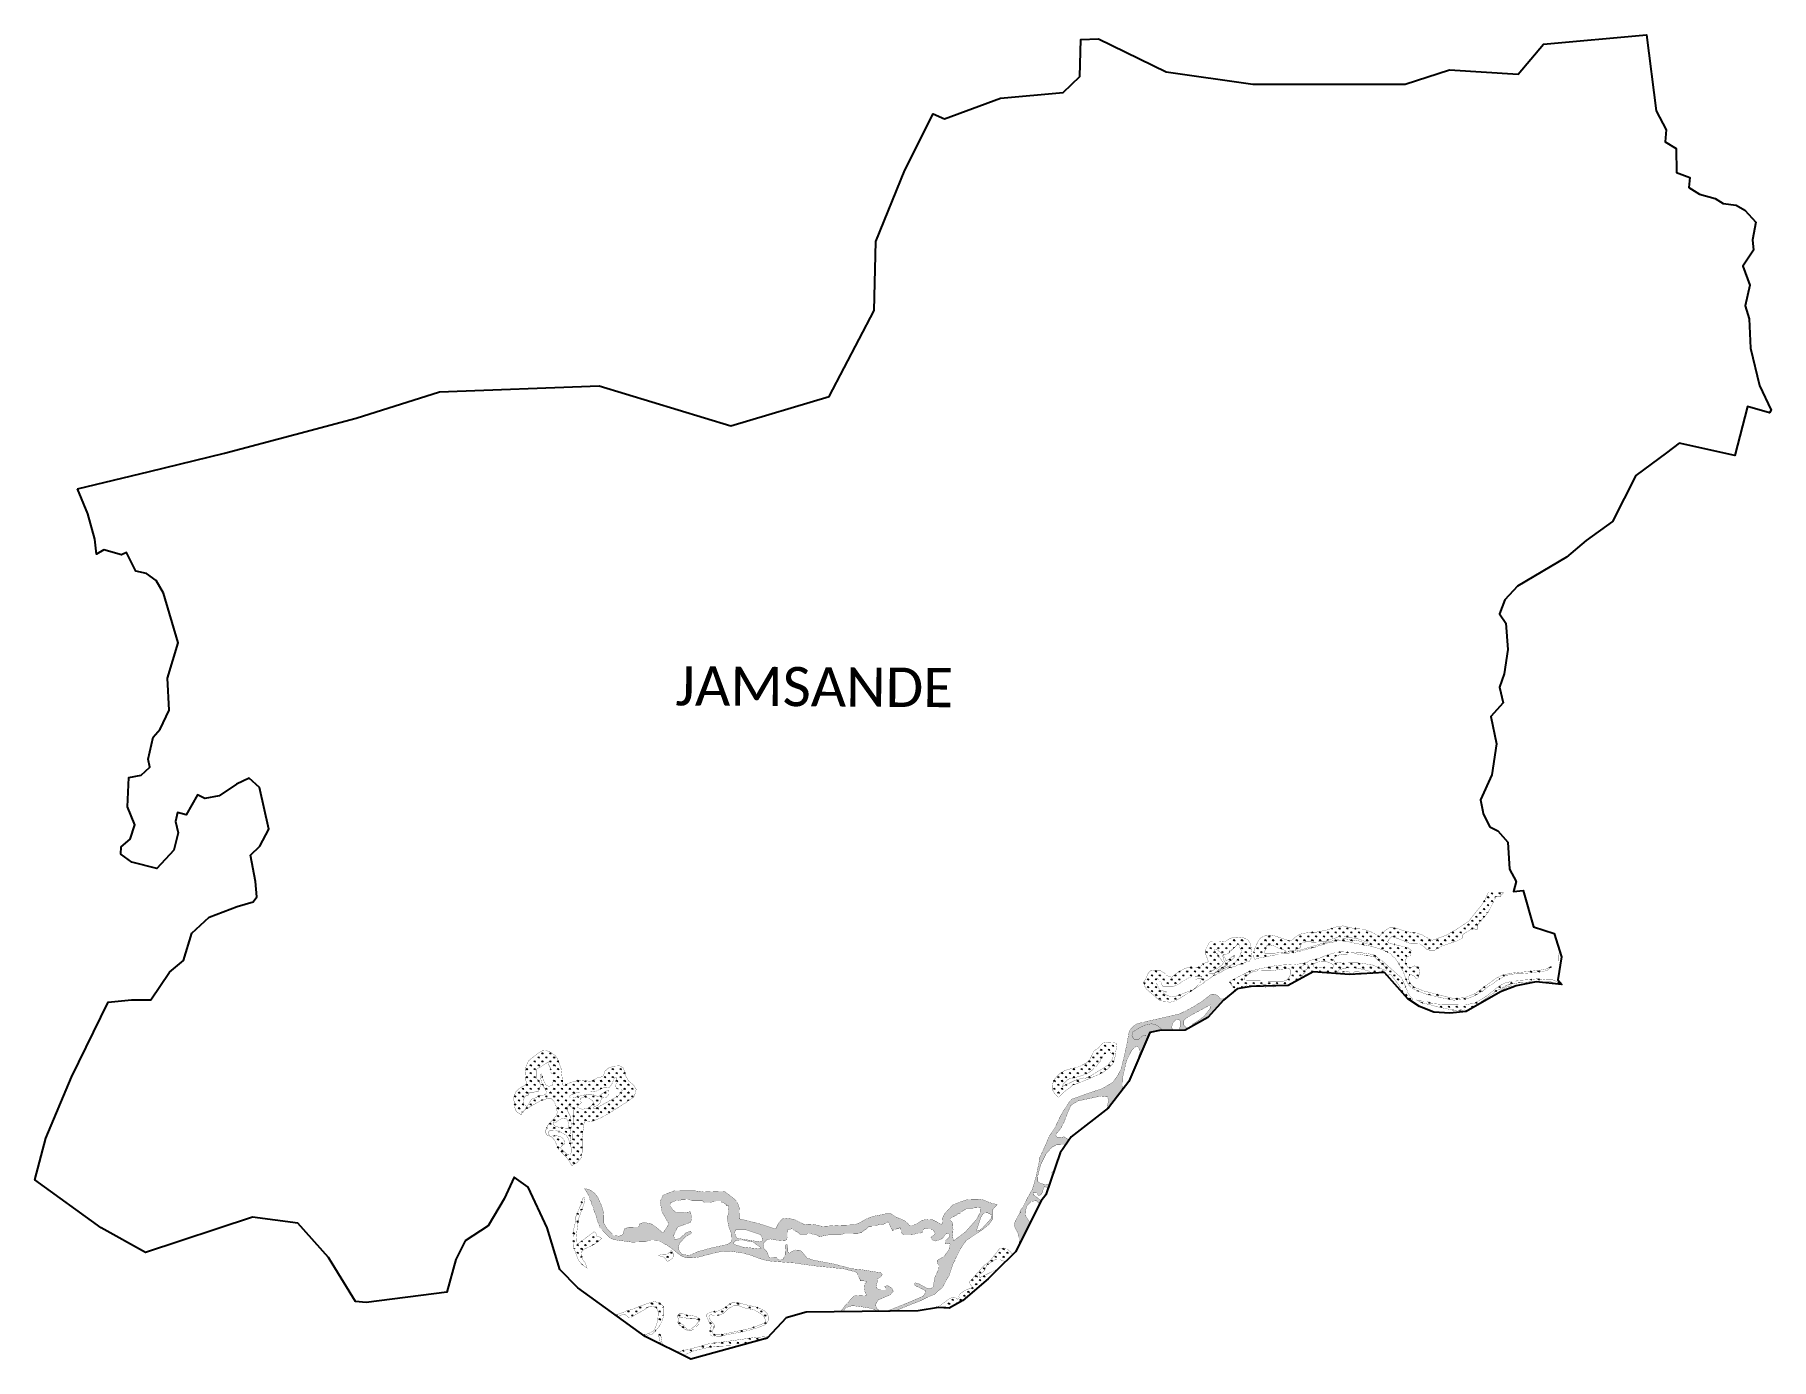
# Model space of a CAD drawing. Header units: metres. Extents: x 325786 to 333768, y 1791370 to 1815015.
# Drawn here: x 325786 to 333768, y 1808927 to 1815015 of the extents above; entities outside this region: 1.
import ezdxf

# ---------------------------------------------------------------- set-up
doc = ezdxf.new("R2010")
doc.units = ezdxf.units.M
doc.layers.add('MANGROOVES BUFFER ZONE', color=120, linetype='Continuous')
doc.layers.add('VILLAGE NAME', color=250, linetype='Continuous')

msp = doc.modelspace()

# ---------------------------------------------------------------- texts
at = {"layer": 'VILLAGE NAME', "insert": (328732, 1812112.6), "char_height": 180.345, "attachment_point": 1, "rotation": 359.61391}
msp.add_mtext_dynamic_manual_height_columns('{\\fCalibri|b0|i0|c0|p34;JAMSANDE}', width=1779.605, gutter_width=901.7, heights=[0], dxfattribs=at)

# ---------------------------------------------------------------- hatches: boundary and pattern name
at = {"layer": 'MANGROOVES BUFFER ZONE'}
h = msp.add_hatch(dxfattribs=at)
h.set_pattern_fill('GRASS', color=256)
h.paths.add_polyline_path([(332098.8, 1810817.9), (332050.3, 1810829.7), (332012, 1810839.1), (332003.8, 1810847.8), (332009, 1810850.4), (332009.1, 1810854.4), (332017.2, 1810862.5), (332017.2, 1810866.5), (332021.3, 1810866.5), (332025.4, 1810870.5), (332033.4, 1810866.4), (332041.5, 1810866.3), (332045.5, 1810862.2), (332049.5, 1810862.2), (332057.6, 1810858.1), (332097.9, 1810841.6), (332114, 1810837.4), (332150.4, 1810837.2), (332162.4, 1810829), (332170.5, 1810824.9), (332178.5, 1810816.7), (332186.5, 1810808.6), (332194.6, 1810808.5), (332198.6, 1810804.4), (332218.8, 1810804.3), (332222.9, 1810808.3), (332235.1, 1810816.3), (332251.3, 1810824.2), (332259.4, 1810828.2), (332295.9, 1810840), (332320.2, 1810847.9), (332344.5, 1810859.9), (332348.6, 1810863.9), (332348.7, 1810876), (332356.8, 1810884), (332377.1, 1810896), (332389.3, 1810904), (332397.4, 1810903.9), (332401.5, 1810907.9), (332405.5, 1810903.8), (332417.6, 1810903.8), (332417.8, 1810924), (332421.8, 1810928), (332425.9, 1810932), (332430, 1810940), (332446.3, 1810956.1), (332454.4, 1810964.1), (332462.6, 1810976.1), (332474.9, 1810996.3), (332491.3, 1811028.5), (332495.4, 1811032.5), (332495.5, 1811040.6), (332499.5, 1811044.6), (332499.6, 1811048.6), (332503.6, 1811052.6), (332523.8, 1811052.5), (332523.9, 1811056.5), (332527.9, 1811060.5), (332538.3, 1811072.5), (332467.6, 1811073), (332450.9, 1811035.4), (332436.3, 1811013.5), (332409.9, 1810981.4), (332377.5, 1810940.4), (332330.8, 1810908.5), (332271.9, 1810874.6), (332208.7, 1810852.1), (332195.6, 1810859.1), (332162.8, 1810877.5), (332140, 1810885.7), (332101.7, 1810890.9), (332074.2, 1810897.3), (332048.9, 1810907.5), (332031.2, 1810910.1), (332011.6, 1810909.2), (331998.9, 1810900.7), (331982.2, 1810888.3), (331967.2, 1810870.4), (331953.7, 1810877.4), (331929.4, 1810891), (331892.3, 1810903.9), (331863, 1810905.5), (331833.6, 1810910.2), (331799.6, 1810918.9), (331770.2, 1810914.2), (331729.2, 1810900.8), (331679.2, 1810890.2), (331654.5, 1810888.9), (331625.4, 1810885.7), (331600.7, 1810880.3), (331579.3, 1810866.4), (331562.5, 1810850.9), (331548.1, 1810851.5), (331508.7, 1810865.1), (331485.4, 1810872.6), (331465.4, 1810876.1), (331444.3, 1810874.5), (331423.2, 1810865.1), (331410.9, 1810851.2), (331399.3, 1810826.3), (331391.3, 1810808.8), (331388.8, 1810790.5), (331390.3, 1810773.8), (331394.2, 1810765), (331410.3, 1810770.2), (331491.3, 1810785.8), (331503.4, 1810789.7), (331515.5, 1810789.6), (331527.7, 1810793.6), (331551.9, 1810793.4), (331552, 1810797.4), (331576.2, 1810797.2), (331600.5, 1810801.1), (331608.6, 1810805), (331612.7, 1810805), (331653.2, 1810816.8), (331657.2, 1810816.8), (331661.3, 1810820.8), (331673.4, 1810820.7), (331673.4, 1810824.7), (331677.5, 1810824.7), (331693.7, 1810828.6), (331730.1, 1810840.5), (331746.3, 1810844.4), (331754.4, 1810844.3), (331778.7, 1810852.2), (331815, 1810847.9), (331851.3, 1810839.5), (331855.4, 1810839.5), (331891.7, 1810831.1), (331919.9, 1810826.8), (331952.2, 1810818.5), (331988.5, 1810806.1), (332020.7, 1810789.7), (332024.7, 1810781.6), (332040.7, 1810769.3), (332052.7, 1810749), (332060.7, 1810740.9), (332060.7, 1810736.8), (332076.6, 1810708.4), (332088.5, 1810676), (332096.4, 1810655.7), (332104.4, 1810643.5), (332116.4, 1810631.3), (332128.5, 1810627.2), (332144.6, 1810618.9), (332176.8, 1810606.6), (332225.2, 1810594.1), (332285.7, 1810581.5), (332310, 1810577.2), (332342.3, 1810581), (332358.5, 1810580.9), (332382.8, 1810588.8), (332411.2, 1810600.7), (332435.5, 1810616.7), (332439.6, 1810620.7), (332439.6, 1810616.6), (332468.1, 1810640.6), (332488.4, 1810652.6), (332508.7, 1810668.6), (332524.9, 1810676.6), (332549.3, 1810692.5), (332557.4, 1810692.5), (332597.8, 1810700.2), (332626.1, 1810700), (332674.6, 1810703.7), (332694.9, 1810707.6), (332707, 1810707.5), (332727.2, 1810711.4), (332739.4, 1810715.3), (332747.5, 1810723.3), (332755.6, 1810727.3), (332757.7, 1810733.4), (332734.1, 1810720.9), (332705.7, 1810715.2), (332647.3, 1810708.4), (332569.8, 1810701.2), (332526, 1810689.8), (332500.2, 1810675.8), (332407.8, 1810608.3), (332360.1, 1810589), (332309.5, 1810584.3), (332172.3, 1810619.1), (332125.3, 1810637.4), (332105.2, 1810657.5), (332099.9, 1810683.3), (332107, 1810695.8), (332124.6, 1810690.5), (332136.8, 1810675.8), (332145.4, 1810680.1), (332153.3, 1810705.2), (332147.2, 1810728.6), (332129.3, 1810735.1), (332108.8, 1810726.1), (332094.8, 1810730.1), (332086.6, 1810757.7), (332092.7, 1810779.2), (332108.1, 1810780.6), (332113.1, 1810806.1)])
h.paths.add_polyline_path([(331927.2, 1810839.4), (331924, 1810834.6), (331911.6, 1810835.5), (331870.8, 1810850.2), (331811.1, 1810858.9), (331780, 1810858.4), (331759.6, 1810851.8), (331708.4, 1810840), (331652.4, 1810822.4), (331599.3, 1810806.6), (331543.7, 1810798.4), (331485.2, 1810793.6), (331440.9, 1810793), (331436.6, 1810794.9), (331451.2, 1810830.5), (331459.3, 1810830.5), (331483.5, 1810826.2), (331507.7, 1810813.9), (331511.7, 1810813.9), (331519.7, 1810809.8), (331523.8, 1810809.8), (331535.9, 1810805.6), (331539.9, 1810801.5), (331543.9, 1810801.5), (331584.4, 1810809.3), (331584.4, 1810813.3), (331596.6, 1810813.2), (331600.6, 1810817.2), (331604.7, 1810821.2), (331604.8, 1810833.4), (331608.9, 1810837.4), (331612.9, 1810841.4), (331617, 1810841.4), (331629.1, 1810845.3), (331653.4, 1810845.1), (331661.4, 1810841), (331669.5, 1810840.9), (331677.6, 1810844.9), (331685.7, 1810844.9), (331697.9, 1810848.8), (331726.1, 1810848.6), (331730.2, 1810852.6), (331738.3, 1810856.6), (331758.6, 1810860.4), (331778.8, 1810868.4), (331791, 1810872.3), (331803.1, 1810872.2), (331811.2, 1810868.1), (331827.3, 1810863.9), (331839.4, 1810863.9), (331855.5, 1810859.7), (331867.7, 1810859.6), (331879.8, 1810855.5), (331899.9, 1810847.2), (331912, 1810843.1), (331920.1, 1810843)], flags=16)
h = msp.add_hatch(dxfattribs=at)
h.set_pattern_fill('GRASS', color=256)
h.paths.add_polyline_path([(331374.3, 1810836.1), (331361.6, 1810855.1), (331342.7, 1810863.6), (331310.4, 1810867.2), (331289.4, 1810863.8), (331273.3, 1810857.6), (331257.2, 1810845.7), (331231.5, 1810849), (331201.9, 1810849.3), (331185.8, 1810843.2), (331178.3, 1810830), (331167.2, 1810807.9), (331168, 1810788.7), (331176.2, 1810768.4), (331180.9, 1810754), (331157, 1810744.4), (331140.6, 1810729), (331097, 1810730.1), (331071.3, 1810722.5), (331038, 1810703.1), (331011.3, 1810682.7), (330989.7, 1810689.8), (330977.1, 1810702.9), (330958.1, 1810714.7), (330933.4, 1810715.2), (330916.3, 1810713.5), (330904.7, 1810702.4), (330895.2, 1810680.1), (330884.1, 1810661.2), (330888.7, 1810640.6), (330895, 1810629.1), (330958.4, 1810574.3), (330992.5, 1810571.5), (331000.6, 1810567.3), (331020.8, 1810571.2), (331028.9, 1810575.2), (331033, 1810575.2), (331057.4, 1810591.1), (331077.6, 1810603.1), (331081.7, 1810607.1), (331097.9, 1810615.1), (331102, 1810619.1), (331110.6, 1810624.7), (331074, 1810611.4), (331037.1, 1810597.1), (331012.3, 1810591.6), (330985.4, 1810602.1), (330972.3, 1810612), (330984.8, 1810611.9), (330988.8, 1810615.9), (330980.8, 1810616), (330972.7, 1810620.1), (330957, 1810624.2), (330943.5, 1810652.1), (330942.7, 1810676.9), (330944.9, 1810676.9), (330952.9, 1810672.8), (330957, 1810672.8), (330956.9, 1810664.7), (330964.9, 1810656.5), (330968.9, 1810644.4), (330972.9, 1810640.3), (331017.3, 1810640), (331029.5, 1810643.9), (331045.7, 1810651.9), (331062, 1810663.9), (331078.2, 1810671.8), (331082.3, 1810675.8), (331090.4, 1810679.8), (331098.5, 1810683.8), (331118.7, 1810683.6), (331122.8, 1810687.6), (331151.1, 1810687.4), (331148.4, 1810675.3), (331130.8, 1810675.4), (331122.6, 1810671.5), (331146.9, 1810671.3), (331147.6, 1810671.4), (331145, 1810659.8), (331110.6, 1810624.7), (331150.8, 1810651), (331163, 1810659), (331158.9, 1810659.1), (331171.1, 1810667), (331179.2, 1810671), (331195.5, 1810683), (331199.5, 1810687), (331223.9, 1810699), (331227.9, 1810698.9), (331252.3, 1810714.9), (331280.7, 1810726.8), (331309, 1810734.7), (331321.2, 1810742.6), (331333.3, 1810742.6), (331357.7, 1810754.5), (331361.7, 1810754.5), (331369.7, 1810757), (331378.2, 1810772.1), (331381.5, 1810797.6)])
h.paths.add_polyline_path([(331232.8, 1810799.9), (331240.8, 1810791.8), (331244.8, 1810791.8), (331244.8, 1810783.7), (331248.7, 1810775.6), (331248.7, 1810771.5), (331252.6, 1810759.4), (331260.6, 1810747.2), (331260.6, 1810739.1), (331256.5, 1810735.1), (331224, 1810715.1), (331203.7, 1810697.9), (331175.4, 1810699.3), (331179.5, 1810703.4), (331203.8, 1810715.3), (331207.9, 1810719.3), (331216, 1810719.2), (331244.4, 1810739.2), (331248.5, 1810747.3), (331248.5, 1810751.3), (331236.5, 1810767.6), (331220.6, 1810791.9), (331216.5, 1810792), (331208.6, 1810808.2), (331212.6, 1810808.2), (331212.7, 1810812.2), (331216.7, 1810812.2)], flags=16)
h.paths.add_polyline_path([(331248.8, 1810787.7), (331256.9, 1810787.6), (331273.1, 1810791.5), (331281.3, 1810803.6), (331285.3, 1810803.6), (331285.4, 1810807.6), (331289.4, 1810811.6), (331293.5, 1810811.6), (331313.8, 1810831.6), (331318.2, 1810838), (331333.8, 1810799.1), (331332, 1810795.1), (331329.7, 1810795.1), (331325.6, 1810791.1), (331328.7, 1810788), (331322.4, 1810773.8), (331307, 1810753.4), (331290.5, 1810740.8), (331204.8, 1810698.5), (331224, 1810711.1), (331256.5, 1810731), (331268.6, 1810739), (331268.7, 1810751.1), (331272.8, 1810755.2), (331285, 1810759.1), (331297.2, 1810771.1), (331301.3, 1810775.1), (331297.3, 1810783.3), (331297.3, 1810779.2), (331293.2, 1810779.2), (331264.8, 1810759.3), (331260.7, 1810759.3), (331256.8, 1810771.4)], flags=16)
h = msp.add_hatch(dxfattribs=at)
h.set_pattern_fill('GRASS', color=256)
h.paths.add_polyline_path([(332770.1, 1810884.4), (332767.3, 1810885.3), (332770.6, 1810882.9)])
h = msp.add_hatch(dxfattribs=at)
h.set_pattern_fill('GRASS', color=256)
h.paths.add_polyline_path([(331606.6, 1810727.2), (331611.4, 1810734.1), (331624.9, 1810741), (331635.7, 1810740), (331641.2, 1810736.2), (331640.2, 1810726.8), (331631.9, 1810718.5), (331622.5, 1810713.6), (331610, 1810716.8)], flags=16)
h.paths.add_polyline_path([(331558.7, 1810713.4), (331558.7, 1810697.9), (331553.2, 1810683.4), (331539.7, 1810669.6), (331526.6, 1810665.1), (331501.1, 1810664.4), (331344.4, 1810666.8), (331346.5, 1810684.1), (331359.6, 1810692.7), (331384.8, 1810707.9), (331411.4, 1810713), (331435.2, 1810712.3), (331467.6, 1810712), (331519.4, 1810719.9), (331551.5, 1810723)], flags=16)
h.paths.add_polyline_path([(331661, 1810742.1), (331679, 1810751.8), (331702.6, 1810755.2), (331721.3, 1810755.2), (331745.6, 1810746.2), (331757.4, 1810737.9), (331753.5, 1810727.1), (331733.1, 1810726.8), (331716.1, 1810726.8), (331706.8, 1810730), (331683.9, 1810727.9), (331664.5, 1810730)], flags=16)
h.paths.add_polyline_path([(331526.9, 1810647.8), (331532.1, 1810640.2), (331530, 1810630.9), (331533.5, 1810624), (331541.1, 1810614.6), (331540.3, 1810607.5), (331538.4, 1810607.6), (331514.1, 1810607.8), (331510.1, 1810611.8), (331510.1, 1810615.9), (331506.1, 1810615.9), (331506.1, 1810619.9), (331506.3, 1810636.1), (331502.2, 1810636.1), (331478, 1810636.3), (331478, 1810640.4), (331469.9, 1810640.4), (331469.9, 1810636.4), (331449.7, 1810636.6), (331441.6, 1810636.6), (331433.5, 1810636.7), (331429.5, 1810636.7), (331413.3, 1810632.8), (331401.2, 1810632.9), (331393.1, 1810633), (331385, 1810629), (331381, 1810633.1), (331376.9, 1810633.1), (331376.9, 1810629), (331360.7, 1810629.2), (331360.8, 1810637.3), (331348.6, 1810633.3), (331340.6, 1810633.4), (331340.6, 1810637.4), (331356.3, 1810643.7), (331396.4, 1810645.4), (331444.5, 1810648.2), (331481.2, 1810648.9), (331508.9, 1810648.5)], flags=16)
h.paths.add_polyline_path([(331757.6, 1810759.8), (331758.3, 1810772.6), (331770.1, 1810782.3), (331799.9, 1810788.9), (331861, 1810789.9), (331942.6, 1810777.5), (331987.7, 1810736.9), (331997.8, 1810725.1), (332000.6, 1810718.5), (331998.5, 1810712.9), (331992.2, 1810715.4), (331932.9, 1810740), (331866.2, 1810749), (331818, 1810748.3), (331792.6, 1810748.3), (331763.8, 1810751.4)], flags=16)
h.paths.add_polyline_path([(332097.5, 1810583.6), (332112.8, 1810573.4), (332120.1, 1810582.8), (332108, 1810595), (332100.1, 1810607.2), (332092.1, 1810627.4), (332080.2, 1810655.8), (332068.3, 1810680.2), (332044.2, 1810700.6), (331980, 1810757.7), (331972, 1810761.8), (331943.9, 1810786.2), (331915.6, 1810790.5), (331887.4, 1810794.8), (331867.2, 1810794.9), (331794.5, 1810799.5), (331786.4, 1810799.6), (331774.2, 1810795.7), (331762.1, 1810795.8), (331713.5, 1810780), (331697.3, 1810772), (331648.7, 1810760.3), (331636.5, 1810752.3), (331608.1, 1810744.4), (331604.1, 1810744.5), (331575.8, 1810740.6), (331551.5, 1810740.8), (331494.9, 1810737.2), (331418, 1810721.7), (331369.4, 1810709.9), (331328.9, 1810690), (331284.2, 1810666.1), (331278.9, 1810663), (331286.9, 1810647.5), (331298.2, 1810634.1), (331299.6, 1810618.5), (331312.7, 1810629.6), (331340.6, 1810634.1), (331340.6, 1810633.4), (331348.6, 1810633.3), (331360.8, 1810637.3), (331360.7, 1810629.2), (331376.9, 1810629), (331376.9, 1810633.1), (331381, 1810633.1), (331385, 1810629), (331393.1, 1810633), (331413.3, 1810632.8), (331429.5, 1810636.7), (331469.9, 1810636.4), (331469.9, 1810640.4), (331478, 1810640.4), (331478, 1810636.3), (331506.3, 1810636.1), (331506.1, 1810615.9), (331510.1, 1810615.9), (331510.1, 1810611.8), (331514.1, 1810607.8), (331540.3, 1810607.5), (331541.1, 1810614.6), (331533.5, 1810624), (331530, 1810630.9), (331532.1, 1810640.2), (331529.7, 1810643.7), (331547.7, 1810644.2), (331607.7, 1810677.7), (331606.7, 1810679.3), (331614.6, 1810691.8), (331617.6, 1810701.3), (331624.6, 1810698.1), (331632.3, 1810691.4), (331662.1, 1810708), (331829.4, 1810694.5), (331990.1, 1810703.9)])
h.paths.add_polyline_path([(331829.4, 1810694.5), (331933.7, 1810700.6), (331933.7, 1810700.6), (331914.6, 1810712.8), (331884.6, 1810720.1), (331850.2, 1810726.4), (331825.1, 1810727), (331800.7, 1810722.5), (331780.2, 1810715.9), (331770.1, 1810699.9), (331769.8, 1810699.3)])
h.paths.add_polyline_path([(331829.4, 1810694.5), (331877.3, 1810697.3), (331877.3, 1810697.5), (331878.7, 1810704.4), (331868.6, 1810711.1), (331855.4, 1810710.4), (331849.1, 1810704.4), (331846, 1810698.5), (331840.4, 1810697.1), (331833.5, 1810700.6), (331827.5, 1810708.6), (331819.9, 1810711.1), (331802.1, 1810708.3), (331792.7, 1810700.3), (331791.6, 1810697.6)])
h.paths.add_polyline_path([(332005.8, 1810686.2), (332063.7, 1810621.5), (332062.7, 1810634.7), (332048.8, 1810657), (332028.9, 1810682.8), (332017.4, 1810698.1), (332006.9, 1810690.8)])
h = msp.add_hatch(dxfattribs=at)
h.set_pattern_fill('GRASS', color=256)
h.paths.add_polyline_path([(331829.4, 1810694.5), (331877.3, 1810697.3), (331877.3, 1810697.5), (331878.7, 1810704.4), (331868.6, 1810711.1), (331855.4, 1810710.4), (331849.1, 1810704.4), (331846, 1810698.5), (331840.4, 1810697.1), (331833.5, 1810700.6), (331827.5, 1810708.6), (331819.9, 1810711.1), (331802.1, 1810708.3), (331792.7, 1810700.3), (331791.6, 1810697.6)])
h = msp.add_hatch(dxfattribs=at)
h.set_pattern_fill('GRASS', color=256)
h.paths.add_polyline_path([(332426.7, 1810560), (332429.8, 1810567.2), (332507.8, 1810621.3), (332559.7, 1810649.8), (332610.6, 1810657.5), (332675.7, 1810663), (332756.7, 1810661.2), (332787.3, 1810651.4), (332805, 1810649.5), (332798.7, 1810657.2), (332783.4, 1810662.4), (332763.3, 1810670.7), (332735, 1810670.9), (332698.7, 1810675.2), (332690.6, 1810675.3), (332654.2, 1810671.5), (332601.6, 1810667.9), (332593.5, 1810663.9), (332577.3, 1810664), (332545, 1810656.2), (332520.6, 1810644.3), (332504.4, 1810632.3), (332459.6, 1810596.3), (332447.4, 1810588.3), (332406.8, 1810564.3), (332390.6, 1810560.4), (332386.6, 1810560.5), (332362.3, 1810556.6), (332257.3, 1810557.4), (332208.8, 1810561.9), (332200.8, 1810566), (332188.7, 1810570.1), (332172.5, 1810570.2), (332156.4, 1810574.4), (332148.3, 1810574.5), (332136.2, 1810578.6), (332160.3, 1810566.3), (332247.1, 1810543.4), (332321.7, 1810528.6), (332356.1, 1810532.4), (332373.2, 1810530.8), (332374.3, 1810530.1)])
h = msp.add_hatch(dxfattribs=at)
h.set_pattern_fill('GRASS', color=256)
h.paths.add_polyline_path([(331085.2, 1810445.5), (331068.2, 1810461.5), (331067.5, 1810483.3), (331079.1, 1810494.5), (331105.3, 1810510.2), (331190, 1810555.8), (331188.9, 1810539.5), (331161.6, 1810504), (331136.5, 1810485), (331109.3, 1810468.1), (331105.2, 1810456.8), (331178, 1810497.7), (331250.4, 1810576.8), (331260.2, 1810585.1), (331260, 1810585.1), (331234.3, 1810586), (331223.6, 1810599), (331205.6, 1810604.9), (331193.1, 1810604.3), (331154.2, 1810574.2), (331117.6, 1810550.3), (331081.1, 1810530.3), (331048.7, 1810514.4), (330947.5, 1810491), (330894.8, 1810479.3), (330882.7, 1810475.3), (330874.6, 1810475.4), (330850.3, 1810467.5), (330838.1, 1810459.5), (330825.9, 1810447.5), (330817.7, 1810435.4), (330813.5, 1810419.3), (330809.3, 1810391), (330800.9, 1810350.7), (330792.5, 1810314.4), (330780, 1810261.9), (330763.5, 1810229.7), (330751.3, 1810213.6), (330743.1, 1810201.6), (330718.7, 1810185.6), (330690.3, 1810169.7), (330641.7, 1810153.9), (330552.6, 1810122.3), (330544.4, 1810114.2), (330532.1, 1810094.1), (330515.8, 1810070), (330499.4, 1810041.8), (330474.7, 1809989.5), (330450.2, 1809953.3), (330425.5, 1809896.9), (330405, 1809852.6), (330404.9, 1809844.5), (330388.1, 1809763.8), (330371.5, 1809707.4), (330351, 1809671.2), (330326.4, 1809622.9), (330322.3, 1809618.9), (330318.2, 1809614.9), (330314.1, 1809602.8), (330318.1, 1809602.7), (330305.9, 1809586.7), (330287, 1809547.1), (330293.7, 1809526.5), (330304, 1809510.5), (330310.2, 1809486.9), (330310.9, 1809453.5), (330360.3, 1809551.9), (330354.8, 1809564.4), (330341.5, 1809584.5), (330339.9, 1809607.8), (330346.8, 1809631.7), (330365.9, 1809652.3), (330390.8, 1809655.5), (330404.7, 1809640.2), (330412.4, 1809655.5), (330409.3, 1809658.4), (330378.8, 1809680.4), (330376.7, 1809693.2), (330391.1, 1809693.7), (330399.2, 1809678.2), (330413.6, 1809683.6), (330418.9, 1809699.6), (330426.4, 1809719.9), (330441.4, 1809716.2), (330442.8, 1809710.5), (330450.2, 1809732.2), (330440.9, 1809727.9), (330430.2, 1809729.5), (330407.9, 1809735.7), (330397.2, 1809743.8), (330396.2, 1809767.8), (330410.6, 1809822.9), (330435.2, 1809871.5), (330463, 1809902), (330482.8, 1809912.2), (330525.4, 1809913.5), (330540.6, 1809935.1), (330517.7, 1809949.1), (330500.4, 1809945.9), (330487.5, 1809945.9), (330480, 1809955.1), (330481.1, 1809964.2), (330488.1, 1809970.1), (330503.1, 1809989.5), (330517.1, 1810015.8), (330534.9, 1810062.1), (330548.9, 1810093.3), (330580.6, 1810113.7), (330683.4, 1810135.7), (330717.3, 1810132.5), (330721.6, 1810118), (330714.4, 1810076), (330722, 1810081.8), (330786.9, 1810166.3), (330784.5, 1810165.5), (330786.1, 1810219.1), (330804, 1810297), (330828.4, 1810347.3), (330846.8, 1810364.1), (330859.8, 1810361.4), (330867.2, 1810340.7), (330846.7, 1810276.7), (330912.1, 1810428.6), (330956.4, 1810438.1), (331019, 1810438.7), (331018.5, 1810440.4), (331010.7, 1810451.3), (331019.2, 1810475.5), (331032.8, 1810489.1), (331041, 1810490.1), (331052.9, 1810481.9), (331052.9, 1810459.5), (331043.6, 1810439), (331074, 1810439.2)])
h = msp.add_hatch(dxfattribs=at)
h.set_pattern_fill('GRASS', color=256)
h.paths.add_polyline_path([(330690.9, 1810242.4), (330703.1, 1810250.4), (330719.4, 1810262.4), (330739.7, 1810282.4), (330743.8, 1810290.5), (330748, 1810302.6), (330752.1, 1810318.7), (330760.3, 1810376.2), (330747.4, 1810383), (330720.7, 1810384.4), (330696.1, 1810380), (330686, 1810370.8), (330676.3, 1810358), (330655.1, 1810344.7), (330635, 1810302.9), (330619.3, 1810288.3), (330587.6, 1810272), (330552.1, 1810263.1), (330521.9, 1810254.4), (330499.3, 1810241.4), (330482.6, 1810225.2), (330468.7, 1810206.9), (330464, 1810186), (330464.5, 1810165.2), (330477.5, 1810143.2), (330492, 1810130.8), (330500.2, 1810138.8), (330516.5, 1810154.9), (330532.7, 1810166.9), (330549, 1810178.9), (330557.1, 1810186.9), (330569.3, 1810190.8), (330609.8, 1810206.7), (330638.2, 1810218.6)])
h.paths.add_polyline_path([(330533.1, 1810211.3), (330541.2, 1810215.3), (330557.4, 1810219.2), (330601.9, 1810231), (330618.1, 1810238.9), (330622.2, 1810238.9), (330646.6, 1810254.9), (330654.7, 1810262.9), (330666.9, 1810274.9), (330675.1, 1810287), (330683.2, 1810295), (330687.4, 1810307.1), (330695.6, 1810319.2), (330699.6, 1810319.1), (330699.7, 1810327.2), (330707.8, 1810331.2), (330711.8, 1810335.2), (330711.9, 1810339.2), (330732.1, 1810339.1), (330732, 1810335), (330740.1, 1810330.9), (330744.1, 1810326.9), (330746.6, 1810326.8), (330736, 1810300.7), (330718.3, 1810277.6), (330684.7, 1810256.4), (330641.3, 1810230.7), (330614.2, 1810217.4), (330604.8, 1810219.9), (330569.3, 1810209.5), (330533.3, 1810191.8), (330508.6, 1810180.2), (330508.6, 1810183.2), (330516.8, 1810195.3)], flags=16)
h = msp.add_hatch(dxfattribs=at)
h.set_pattern_fill('GRASS', color=256)
h.paths.add_polyline_path([(328516.6, 1810205), (328503.4, 1810226.9), (328491.1, 1810266), (328473.9, 1810275.6), (328449.4, 1810274), (328426.1, 1810266.9), (328407.8, 1810252.3), (328399.5, 1810227.2), (328370.4, 1810219.1), (328342.8, 1810204.3), (328319.4, 1810206.6), (328287.3, 1810209.9), (328250.9, 1810199.3), (328214.3, 1810183.3), (328205.6, 1810262.1), (328189.6, 1810307.3), (328176.9, 1810324.6), (328154.5, 1810339.3), (328134.3, 1810347.1), (328120.6, 1810345.9), (328099.5, 1810333), (328075.6, 1810314.8), (328054.9, 1810297.8), (328044.3, 1810273.3), (328040, 1810243.1), (328042.3, 1810210.3), (328048.1, 1810192.2), (328015.2, 1810173.1), (327996.2, 1810154.5), (327986.5, 1810124.3), (327989.5, 1810112.4), (327991.3, 1810090.6), (327994.3, 1810076.8), (328000, 1810065.4), (328014.3, 1810055.2), (328022.3, 1810049.3), (328026.5, 1810061.3), (328030.5, 1810065.4), (328038.7, 1810073.4), (328059, 1810085.3), (328107.7, 1810113.2), (328128, 1810121.2), (328144.1, 1810125.1), (328160.3, 1810125), (328172.3, 1810112.7), (328180.3, 1810096.5), (328184.2, 1810080.3), (328188.1, 1810060.1), (328183.9, 1810048), (328171.7, 1810031.9), (328159.5, 1810019.9), (328147.3, 1810007.8), (328143.2, 1809999.8), (328139, 1809987.7), (328134.9, 1809979.7), (328134.8, 1809967.5), (328138.8, 1809959.4), (328142.8, 1809955.3), (328154.5, 1809952.3), (328146.2, 1809963.4), (328146.2, 1809972.7), (328155.6, 1809978.1), (328179.7, 1809979.1), (328201.4, 1809971.8), (328227.4, 1809957.3), (328238.9, 1809941), (328245.8, 1809919.3), (328253.4, 1809892.4), (328253.4, 1809878.5), (328246.7, 1809868.6), (328232.8, 1809869.5), (328222, 1809878.5), (328213.8, 1809887.3), (328205.1, 1809894.8), (328203.6, 1809898.8), (328206.3, 1809905.4), (328213.8, 1809911.4), (328221.1, 1809917.2), (328221.7, 1809922), (328221.1, 1809928.4), (328214.1, 1809941), (328202.6, 1809951), (328184.8, 1809953.7), (328169.7, 1809953.4), (328154.5, 1809952.3), (328158.9, 1809951.2), (328171, 1809939), (328179, 1809926.8), (328186.9, 1809906.5), (328194.8, 1809890.3), (328214.9, 1809869.9), (328230.9, 1809853.6), (328254.9, 1809817), (328275.7, 1809827.8), (328296.8, 1809849.9), (328302.7, 1809881.1), (328301.5, 1809945.6), (328312.9, 1810025.7), (328324.5, 1810022.1), (328341.2, 1810018.5), (328380.5, 1810032.6), (328416.9, 1810052), (328501.8, 1810105.3), (328541.5, 1810133.8), (328550.9, 1810167.4), (328539.4, 1810186)])
h.paths.add_polyline_path([(328284.7, 1810154.7), (328305.6, 1810155.3), (328339.8, 1810155.3), (328365.6, 1810158.3), (328381.3, 1810166.2), (328405.2, 1810176.1), (328416.4, 1810176.1), (328427.9, 1810177.7), (328437, 1810187.9), (328444.6, 1810205.8), (328451.5, 1810219.7), (328460.1, 1810221.5), (328459.7, 1810212.1), (328459.1, 1810194.9), (328456.1, 1810187.6), (328457.9, 1810176.4), (328467, 1810167.7), (328483, 1810167.1), (328486.4, 1810160.7), (328467.9, 1810137), (328368.1, 1810081.7), (328354.6, 1810080.5), (328353.4, 1810084.7), (328373.1, 1810093.8), (328385.2, 1810105.3), (328390.1, 1810121.9), (328395.5, 1810128), (328409.7, 1810129.5), (328417.3, 1810133.7), (328423.7, 1810144.6), (328424.6, 1810162.2), (328412.8, 1810159.7), (328393.4, 1810146.7), (328381.3, 1810136.7), (328374.6, 1810132.8), (328365.2, 1810138.6), (328348.6, 1810144.6), (328330.4, 1810145.5), (328298.9, 1810138.6), (328274.7, 1810131.9), (328259.2, 1810129.2), (328248, 1810128.9), (328242, 1810136.5), (328264.7, 1810147.4)], flags=16)
h.paths.add_polyline_path([(328305.6, 1810129.7), (328332, 1810127.3), (328350.8, 1810115.5), (328354.7, 1810101.9), (328332.6, 1810081.9), (328302.5, 1810075.5), (328280.4, 1810084.3), (328279.5, 1810090.6), (328282.5, 1810096.1), (328294.4, 1810101.3), (328298.3, 1810107), (328294.1, 1810113.4), (328292.8, 1810125.5)], flags=16)
h.paths.add_polyline_path([(328167.7, 1810187.6), (328150.3, 1810181.8), (328137.8, 1810184.2), (328129.2, 1810199.5), (328120, 1810220.7), (328115.2, 1810238), (328109, 1810234.1), (328113.8, 1810207.7), (328122, 1810184.2), (328134.9, 1810164.9), (328137.8, 1810151), (328131.1, 1810142.4), (328116.2, 1810139.5), (328102.7, 1810139), (328095.5, 1810132.3), (328080.6, 1810126), (328069.1, 1810122.2), (328046.9, 1810085.4), (328046.9, 1810089.5), (328038.8, 1810093.6), (328034.8, 1810093.6), (328034.8, 1810097.7), (328030.8, 1810101.7), (328030.8, 1810105.8), (328035, 1810125.9), (328039.1, 1810130), (328039.2, 1810134), (328043.2, 1810138), (328051.3, 1810137.9), (328055.4, 1810141.9), (328055.4, 1810146), (328059.5, 1810150), (328059.5, 1810154), (328079.7, 1810153.9), (328091.9, 1810157.8), (328100, 1810157.8), (328100, 1810161.8), (328104.1, 1810169.9), (328104.1, 1810172), (328112.3, 1810184.7), (328106.1, 1810200), (328092.6, 1810218.3), (328092.6, 1810260.1), (328113.8, 1810271.6), (328146.4, 1810293.6), (328149.4, 1810282.7), (328149.4, 1810278.6), (328157.4, 1810262.4), (328157.2, 1810246.2), (328165.2, 1810238.1), (328165, 1810201.7)], flags=16)
h.paths.add_polyline_path([(328248.8, 1810090), (328258.4, 1810081.3), (328262.8, 1810070.7), (328262.7, 1810036.3), (328260.6, 1810035.2), (328260.2, 1809978.7), (328256, 1809958.5), (328255.7, 1809926.2), (328258.3, 1809918.1), (328254.7, 1809917.7), (328249.6, 1809925.6), (328247.2, 1809939.2), (328247.8, 1809959.1), (328252.6, 1810000.7), (328248.3, 1810042.7), (328235.3, 1810068.7), (328234.8, 1810085.6), (328240.1, 1810091.9)], flags=16)
h.paths.add_polyline_path([(328229.8, 1810032.2), (328237.1, 1810020.2), (328240.7, 1810002.7), (328238.9, 1809989.1), (328229.8, 1809988.8), (328202, 1809991.8), (328181.8, 1809996), (328170.6, 1810004.8), (328168.8, 1810012.9), (328180.9, 1810015.6), (328192.1, 1810024.4), (328207.2, 1810031.9), (328221.1, 1810034.9)], flags=16)
h = msp.add_hatch(dxfattribs=at)
h.set_pattern_fill('GRASS', color=256)
h.paths.add_polyline_path([(328392.3, 1809481.4), (328381.6, 1809488.7), (328369.5, 1809492.8), (328365.6, 1809505), (328357.4, 1809513.2), (328279.1, 1809453.9), (328276.2, 1809498.4), (328284.5, 1809569.2), (328300.7, 1809614.2), (328312.4, 1809647.4), (328315.6, 1809666.4), (328314.3, 1809667), (328310.3, 1809671.1), (328306.2, 1809667.1), (328302.1, 1809663.1), (328302.1, 1809659), (328297.9, 1809638.9), (328289.7, 1809622.8), (328285.6, 1809610.7), (328281.5, 1809602.6), (328277.3, 1809590.5), (328273.2, 1809582.5), (328273.1, 1809566.3), (328264.7, 1809530), (328260.5, 1809505.8), (328260.3, 1809481.5), (328260.3, 1809477.5), (328260.2, 1809465.4), (328264.1, 1809449.2), (328264, 1809441.1), (328271.9, 1809416.8), (328275.9, 1809404.6), (328279.8, 1809396.5), (328283.8, 1809384.4), (328295.8, 1809368.1), (328315.9, 1809351.8), (328324.6, 1809345.8), (328315.8, 1809370.8), (328303.6, 1809384.9), (328299.2, 1809403.5), (328300.7, 1809421.6), (328312.9, 1809433.3), (328354, 1809452.4)])
h = msp.add_hatch(dxfattribs=at)
h.set_pattern_fill('GRASS', color=256)
h.paths.add_polyline_path([(329005, 1809453.4), (329000.7, 1809456.1), (328999.5, 1809459.2), (328999.5, 1809462.9), (329007.2, 1809470.6), (329018, 1809473.7), (329043.5, 1809473.1), (329087.2, 1809465.4), (329110, 1809449.7), (329125.4, 1809437.4), (329122.3, 1809433.7), (329084.1, 1809437.7), (329040.7, 1809442.3)], flags=16)
h.paths.add_polyline_path([(328969.6, 1809454.7), (328934.7, 1809446.8), (328887.4, 1809436.5), (328832.9, 1809420.8), (328795.5, 1809404.1), (328762, 1809408.5), (328748.3, 1809424.2), (328744.8, 1809442.9), (328750.7, 1809460.6), (328776.8, 1809489.6), (328804.3, 1809505.3), (328801.9, 1809516.1), (328779.3, 1809508.3), (328750.7, 1809481.7), (328727.1, 1809476.3), (328723.2, 1809497), (328740.9, 1809534.3), (328773.8, 1809546.1), (328801.9, 1809556.9), (328804.8, 1809581.5), (328799.9, 1809605.1), (328767.9, 1809599.2), (328737, 1809600.2), (328719.8, 1809612), (328707.5, 1809630.2), (328707.1, 1809645.3), (328722.3, 1809651.7), (328734.5, 1809655.6), (328742.6, 1809655.6), (328758.8, 1809659.5), (328774.9, 1809659.4), (328779, 1809663.4), (328787.1, 1809663.3), (328807.2, 1809655.1), (328855.7, 1809654.7), (328863.7, 1809646.5), (328888, 1809646.3), (328900.1, 1809650.3), (328916.3, 1809654.2), (328940.6, 1809654), (328940.5, 1809650), (328952.6, 1809645.8), (328964.7, 1809637.7), (328964.6, 1809633.6), (328972.7, 1809633.5), (328976.7, 1809629.5), (328976.7, 1809625.4), (328972.6, 1809613.3), (328972.5, 1809605.3), (328976.6, 1809605.2), (328968.6, 1809576.6), (328976, 1809534.8), (328988.3, 1809504.8), (328990.2, 1809467.5)], flags=16)
h.paths.add_polyline_path([(329014.4, 1809483.2), (329005.6, 1809496.5), (329004.1, 1809512.7), (329010, 1809523), (329051.8, 1809523), (329121.2, 1809499.4), (329127.6, 1809490.6), (329131, 1809476.8), (329128, 1809465.5), (329044.4, 1809477.8)], flags=16)
h.paths.add_polyline_path([(329133.7, 1809450.8), (329137.7, 1809462.9), (329151, 1809475.5), (329165.8, 1809479.9), (329200.5, 1809473.4), (329232.6, 1809470.9), (329242.3, 1809475.9), (329245.4, 1809489), (329245.4, 1809509.2), (329247.9, 1809522.2), (329266.5, 1809526.5), (329270.9, 1809522.1), (329295, 1809509.8), (329299, 1809505.7), (329303, 1809501.6), (329335.4, 1809501.4), (329339.4, 1809505.4), (329347.5, 1809505.3), (329363.7, 1809501.1), (329383.8, 1809496.9), (329387.8, 1809492.9), (329391.9, 1809492.8), (329391.8, 1809488.8), (329399.9, 1809488.7), (329404, 1809492.7), (329428.3, 1809496.6), (329440.4, 1809500.5), (329488.9, 1809500.1), (329509.2, 1809504), (329569.8, 1809503.5), (329577.9, 1809507.5), (329586, 1809507.5), (329586, 1809511.5), (329590, 1809511.5), (329598.2, 1809519.5), (329606.3, 1809523.5), (329610.4, 1809527.5), (329614.4, 1809531.5), (329618.5, 1809535.5), (329630.6, 1809535.4), (329634.7, 1809539.4), (329650.9, 1809539.3), (329654.9, 1809543.3), (329659, 1809543.3), (329675.2, 1809547.2), (329687.3, 1809547.1), (329703.5, 1809555), (329707.6, 1809559), (329711.6, 1809559), (329711.6, 1809555), (329723.5, 1809526.6), (329727.5, 1809522.5), (329727.5, 1809518.5), (329731.5, 1809518.4), (329735.6, 1809522.5), (329743.7, 1809522.4), (329747.7, 1809526.4), (329755.8, 1809526.3), (329759.9, 1809530.3), (329763.9, 1809530.3), (329763.9, 1809526.3), (329767.9, 1809522.2), (329767.8, 1809510.1), (329771.8, 1809506), (329779.9, 1809497.9), (329812.2, 1809497.6), (329828.4, 1809501.5), (329844.6, 1809505.4), (329856.7, 1809505.3), (329860.8, 1809509.3), (329864.8, 1809509.3), (329868.9, 1809513.3), (329868.9, 1809521.4), (329873, 1809525.4), (329877.1, 1809525.4), (329877.1, 1809529.4), (329885.2, 1809529.4), (329893.2, 1809525.2), (329905.3, 1809525.2), (329909.3, 1809521.1), (329917.4, 1809521), (329917.4, 1809517), (329921.4, 1809512.9), (329924.8, 1809502.3), (329915.8, 1809495.7), (329905.3, 1809486.7), (329911.5, 1809475.3), (329928.2, 1809469.7), (329957.6, 1809481.1), (329973.7, 1809502.2), (329986.3, 1809505.5), (329991, 1809498.8), (329988.8, 1809487), (329974, 1809473.4), (329972.1, 1809457.6), (329979.5, 1809456.1), (329992.2, 1809460.1), (329993.5, 1809453.9), (329988.2, 1809431.2), (329966.2, 1809399.1), (329944.9, 1809387.6), (329934.4, 1809381.2), (329933.4, 1809371.3), (329942.4, 1809358.6), (329942.1, 1809343.1), (329922.9, 1809302.2), (329916.1, 1809260.5), (329905.2, 1809250.3), (329892.3, 1809250), (329851.1, 1809273.2), (329833.5, 1809278.1), (329829.2, 1809275.3), (329832.3, 1809265.4), (329866.6, 1809249.4), (329880.5, 1809240.7), (329879.3, 1809230.8), (329869.1, 1809216.6), (329792.5, 1809183.8), (329699.1, 1809146.7), (329677.8, 1809143), (329654, 1809161.8), (329651.5, 1809180.1), (329663.6, 1809199.2), (329717.1, 1809222.2), (329732.3, 1809238.6), (329726.7, 1809253.4), (329705.7, 1809265.8), (329691.5, 1809261.1), (329697, 1809255.9), (329697.6, 1809245.1), (329675.7, 1809244.8), (329657.4, 1809251.3), (329655.3, 1809265.8), (329657.8, 1809278.8), (329659, 1809295.8), (329675.7, 1809306.6), (329681.9, 1809317.7), (329674.8, 1809325.1), (329639.4, 1809329.6), (329589.3, 1809338.2), (329544.1, 1809342.5), (329457.5, 1809365.1), (329371.3, 1809380.9), (329336.8, 1809391.5), (329320.4, 1809411.3), (329305.6, 1809427.3), (329280.9, 1809429.2), (329265.7, 1809422.1), (329255.8, 1809414.3), (329250.3, 1809415.9), (329247.2, 1809423.3), (329247.5, 1809439.4), (329245, 1809453.9), (329241.3, 1809455.8), (329237, 1809449.9), (329236.6, 1809436.3), (329234.8, 1809403.8), (329225.8, 1809386.8), (329211.9, 1809382.5), (329202.3, 1809386.5), (329195.2, 1809394.3), (329185.9, 1809394.6), (329168.6, 1809391.8), (329160.9, 1809396.4), (329158.1, 1809403.8), (329151, 1809422.1), (329138, 1809435.7)], flags=16)
h.paths.add_polyline_path([(329994.6, 1809564.9), (329994.6, 1809572.9), (329998.7, 1809577), (330006.8, 1809580.9), (330010.8, 1809580.9), (330014.9, 1809584.9), (330019, 1809588.9), (330023, 1809588.9), (330027.1, 1809592.9), (330031.2, 1809596.9), (330039.3, 1809596.8), (330043.3, 1809600.9), (330047.4, 1809604.9), (330051.5, 1809608.9), (330059.6, 1809612.9), (330071.8, 1809620.8), (330092, 1809620.7), (330108.2, 1809622.6), (330134.1, 1809624.4), (330133.1, 1809603.9), (330115.6, 1809570.4), (330064, 1809512.3), (330009.4, 1809470.8), (330004.4, 1809494.3), (330007.4, 1809523.3), (330001.9, 1809536), (330006.5, 1809540.5), (330006.5, 1809548.6), (330002.6, 1809556.7)], flags=16)
h.paths.add_polyline_path([(330114.4, 1809515.7), (330135.2, 1809579.4), (330146.8, 1809598.3), (330166.1, 1809599.8), (330184.7, 1809590.6), (330183.5, 1809575.3), (330166.4, 1809556.1), (330142.7, 1809530.2), (330129.6, 1809520)], flags=16)
h.paths.add_polyline_path([(329701.7, 1809147.7), (329740.6, 1809148.2), (329793.4, 1809170.4), (329854.2, 1809194.1), (329878.6, 1809206.1), (329894.8, 1809214), (329923.2, 1809225.9), (329939.5, 1809242), (329955.7, 1809254), (329963.9, 1809266), (329976.2, 1809290.2), (329988.5, 1809310.3), (330009.2, 1809370.8), (330017.4, 1809382.8), (330017.4, 1809386.9), (330042, 1809435.2), (330058.4, 1809459.3), (330066.6, 1809471.3), (330078.7, 1809479.3), (330095, 1809491.3), (330107.2, 1809499.3), (330143.7, 1809523.3), (330164.1, 1809539.3), (330176.3, 1809551.3), (330184.5, 1809563.4), (330188.6, 1809571.4), (330188.7, 1809583.5), (330188.7, 1809591.6), (330188.8, 1809603.8), (330188.9, 1809611.8), (330193, 1809619.9), (330197.1, 1809623.9), (330201.1, 1809627.9), (330205.2, 1809631.9), (330211, 1809636.8), (330175.8, 1809646.7), (330146.4, 1809659.2), (330119.2, 1809662.7), (330075.4, 1809661.7), (330039.8, 1809650), (330006.3, 1809636.6), (329984.1, 1809613.3), (329966.5, 1809593.4), (329958.5, 1809573.8), (329957.3, 1809551), (329952.5, 1809545.9), (329943.2, 1809552.4), (329913.9, 1809567.3), (329887, 1809568.8), (329864.7, 1809565.8), (329840.7, 1809549.8), (329819.5, 1809540.3), (329807.7, 1809541.2), (329797.9, 1809551.8), (329783.7, 1809564.6), (329744.6, 1809580.3), (329721.6, 1809595.3), (329697.3, 1809595.3), (329671.2, 1809589.6), (329637, 1809583.2), (329604.6, 1809569.9), (329575.7, 1809553), (329554.8, 1809544.9), (329483.8, 1809542.2), (329439, 1809539.5), (329406.8, 1809537.3), (329367.6, 1809546.3), (329340.3, 1809548), (329328.3, 1809543.7), (329283, 1809566.8), (329251.1, 1809574.8), (329223.1, 1809571.8), (329205.7, 1809553.8), (329191.8, 1809525.3), (329166.9, 1809533.6), (329122.5, 1809547.9), (329068.6, 1809562), (329023.5, 1809572.5), (329025.2, 1809621), (329016.3, 1809647.9), (328997.5, 1809667), (328955.6, 1809698.9), (328921.7, 1809698.1), (328861.3, 1809695.4), (328817.4, 1809701.2), (328776.2, 1809700.7), (328727.5, 1809701.9), (328674.3, 1809681.2), (328661.1, 1809653.1), (328665.5, 1809623.8), (328669.4, 1809603.6), (328688.8, 1809569.8), (328701, 1809548.6), (328674, 1809506.6), (328643.4, 1809532.8), (328619.1, 1809549.4), (328586.4, 1809555.4), (328566.5, 1809550), (328564.6, 1809535), (328515.8, 1809533.8), (328496.5, 1809525.8), (328488.8, 1809499.9), (328472.9, 1809492.6), (328447.5, 1809495), (328418.2, 1809524.8), (328402.2, 1809551.3), (328402.1, 1809579.8), (328400.2, 1809604.2), (328390.8, 1809634.1), (328374.9, 1809670.6), (328357, 1809692.7), (328333.9, 1809707.6), (328313, 1809711.5), (328334.6, 1809675), (328338.5, 1809658.8), (328346.5, 1809646.6), (328346.4, 1809638.5), (328354.4, 1809622.3), (328358.2, 1809602), (328362.2, 1809597.9), (328366.2, 1809585.8), (328370.1, 1809569.6), (328374, 1809557.4), (328378.1, 1809553.4), (328381.9, 1809533.1), (328390, 1809525), (328406, 1809508.7), (328430, 1809484.2), (328450.2, 1809476), (328487.9, 1809470.8), (328531.4, 1809464.9), (328591.5, 1809466.8), (328603.7, 1809470.8), (328619.9, 1809474.7), (328632, 1809474.6), (328648.2, 1809470.4), (328656.2, 1809470.3), (328672.3, 1809462.1), (328684.4, 1809453.9), (328688.4, 1809453.9), (328716.6, 1809433.5), (328752.7, 1809404.9), (328768.8, 1809396.7), (328784.9, 1809392.5), (328801.1, 1809392.4), (328837.5, 1809396.2), (328882, 1809407.9), (328930.6, 1809419.7), (328954.9, 1809423.5), (328983.2, 1809423.3), (329011.4, 1809419), (329039.7, 1809414.8), (329072, 1809406.4), (329084, 1809402.3), (329116.3, 1809389.9), (329144.5, 1809381.6), (329172.7, 1809377.3), (329229.3, 1809372.9), (329285.8, 1809368.4), (329310, 1809364.1), (329374.6, 1809355.5), (329503.8, 1809342.4), (329536.1, 1809334.1), (329552.2, 1809329.9), (329564.3, 1809325.8), (329568.3, 1809313.6), (329572.3, 1809309.5), (329576.2, 1809297.4), (329580.2, 1809293.3), (329580.2, 1809287.2), (329593.8, 1809287.6), (329610.9, 1809283.7), (329600.9, 1809271.8), (329599, 1809251.9), (329603.3, 1809232.4), (329611.8, 1809221), (329600.5, 1809218.7), (329567.6, 1809220.6), (329553.4, 1809218.7), (329547.3, 1809212.7), (329535, 1809200.7), (329522.8, 1809184.6), (329506.5, 1809168.6), (329498.3, 1809156.5), (329494.3, 1809152.5), (329494.2, 1809145), (329672.3, 1809147.3), (329677.8, 1809143), (329699.1, 1809146.7)])
h.paths.add_polyline_path([(329506.7, 1809145.1), (329657.2, 1809147.1), (329657, 1809149.3), (329632.7, 1809160.2), (329586.8, 1809167.7), (329552.8, 1809172), (329538.8, 1809171.7), (329518.5, 1809165.2), (329509.7, 1809160.2), (329505.7, 1809150.2)])
h = msp.add_hatch(dxfattribs=at)
h.set_pattern_fill('GRASS', color=256)
h.paths.add_polyline_path([(328720.4, 1809405.2), (328720.4, 1809413.2), (328716.5, 1809421.4), (328712.5, 1809425.4), (328709.5, 1809427.4), (328706.7, 1809419.8), (328694.4, 1809410.5), (328667.5, 1809409), (328653.8, 1809403.6), (328677.8, 1809396.3), (328690.5, 1809382.1), (328692.8, 1809376.1), (328695.9, 1809377.1), (328704, 1809381), (328716.2, 1809389), (328720.3, 1809397.1)])
h = msp.add_hatch(dxfattribs=at)
h.set_pattern_fill('GRASS', color=256)
h.paths.add_polyline_path([(330169.1, 1809296), (330205.8, 1809332.5), (330217.3, 1809343.9), (330130.7, 1809302.3), (330127.4, 1809308.3), (330128.7, 1809314.3), (330137.1, 1809321.9), (330151.1, 1809333.9), (330156.7, 1809345.3), (330160.1, 1809357.2), (330200.1, 1809383.9), (330221.7, 1809384.6), (330241.1, 1809377.6), (330245.7, 1809372.1), (330281.1, 1809407.4), (330271.3, 1809420.9), (330255.9, 1809433), (330235.5, 1809436), (330220.7, 1809434.4), (330179, 1809381.5), (330166.8, 1809369.5), (330154.6, 1809361.5), (330142.4, 1809349.5), (330080.8, 1809280.8), (330087.9, 1809268.4), (330097.6, 1809257.1), (330077.6, 1809249.5), (330058.1, 1809240.7), (330039.6, 1809228), (330033.3, 1809216.3), (330036.7, 1809209.1), (330027, 1809202.7), (330018.1, 1809209.7), (330006.1, 1809210.8), (329993.3, 1809207.3), (329947, 1809173.2), (329927, 1809162.8), (329940.7, 1809165.1), (329964.5, 1809163.3), (329969.1, 1809166.6), (329991.9, 1809167.1), (329995.3, 1809164.9), (330052.7, 1809197.3)])
h = msp.add_hatch(dxfattribs=at)
h.set_pattern_fill('GRASS', color=256)
h.paths.add_polyline_path([(328674.1, 1809171.1), (328662.1, 1809183.3), (328654, 1809187.4), (328633.8, 1809191.6), (328605.5, 1809183.8), (328560.9, 1809168), (328532.5, 1809156.1), (328504.2, 1809148.2), (328496.1, 1809144.2), (328475.8, 1809136.3), (328459.6, 1809132.4), (328455.9, 1809129.7), (328466.5, 1809122), (328479.2, 1809128.5), (328496.1, 1809134.6), (328507.3, 1809126.5), (328514.5, 1809119.8), (328526.3, 1809119.3), (328586.6, 1809153.5), (328607.6, 1809168.4), (328626, 1809169.9), (328643.9, 1809163.8), (328651.5, 1809143.8), (328651, 1809120.3), (328645.4, 1809089.2), (328632.1, 1809058), (328605.5, 1809043.7), (328582.2, 1809038.1), (328591.1, 1809031.7), (328594.4, 1809030), (328596.2, 1809030.3), (328608.4, 1809038.3), (328624.6, 1809042.2), (328636.8, 1809054.2), (328657.2, 1809078.3), (328661.3, 1809086.3), (328665.4, 1809094.4), (328669.5, 1809102.4), (328673.6, 1809114.5), (328677.9, 1809138.8), (328678, 1809154.9)])
h = msp.add_hatch(dxfattribs=at)
h.set_pattern_fill('GRASS', color=256)
h.paths.add_polyline_path([(329142.6, 1809147.2), (329130.6, 1809155.4), (329098.4, 1809167.8), (329058, 1809176.2), (329029.8, 1809184.5), (329005.6, 1809188.7), (328993.5, 1809188.8), (328989.4, 1809184.8), (328969.1, 1809172.8), (328965, 1809168.8), (328944.7, 1809156.9), (328928.5, 1809148.9), (328900.2, 1809145.1), (328888, 1809141.1), (328879.9, 1809137.2), (328875.8, 1809133.1), (328875.7, 1809121), (328879.7, 1809112.9), (328883.7, 1809100.8), (328891.7, 1809092.6), (328895.6, 1809080.5), (328891.5, 1809064.3), (328891.4, 1809052.2), (328891.3, 1809040.1), (328895.3, 1809036), (328903.3, 1809031.9), (328911.4, 1809031.8), (328939.7, 1809031.6), (328947.8, 1809035.6), (329008.5, 1809047.2), (329065.2, 1809058.9), (329105.7, 1809070.7), (329138.1, 1809082.6), (329150.3, 1809090.6), (329154.4, 1809102.7), (329158.5, 1809106.7), (329158.6, 1809118.8), (329154.7, 1809135)])
h.paths.add_polyline_path([(328952.7, 1809137.4), (328974.3, 1809159.7), (328996.7, 1809171.8), (329024.3, 1809171.8), (329055.8, 1809160.7), (329092.9, 1809153.8), (329114.9, 1809140.7), (329132.9, 1809129.8), (329140.8, 1809117), (329146.4, 1809100.9), (329140.8, 1809092.7), (329074.2, 1809068.1), (328971.1, 1809046.1), (328933.6, 1809038.6), (328925.1, 1809038.6), (328914.9, 1809038.9), (328905.4, 1809043.2), (328899.1, 1809051.1), (328902.4, 1809061.9), (328909, 1809070.8), (328909.3, 1809084.5), (328899.5, 1809098), (328891.3, 1809106.2), (328884.7, 1809121.9), (328887.6, 1809129.5), (328896.2, 1809131.1), (328910.3, 1809126.9), (328925.7, 1809126.9)], flags=16)
h = msp.add_hatch(dxfattribs=at)
h.set_pattern_fill('GRASS', color=256)
h.paths.add_polyline_path([(328815.2, 1809125.5), (328782.9, 1809129.8), (328770.8, 1809134), (328762.7, 1809138.1), (328750.6, 1809138.2), (328742.5, 1809130.2), (328742.4, 1809126.1), (328738.3, 1809118.1), (328738.2, 1809105.9), (328738.2, 1809101.9), (328742.2, 1809093.8), (328746.1, 1809085.7), (328754.2, 1809081.6), (328762.2, 1809073.4), (328774.3, 1809065.2), (328782.3, 1809061.1), (328794.4, 1809057), (328798.5, 1809057), (328806.6, 1809060.9), (328814.7, 1809064.9), (328826.9, 1809077), (328839.1, 1809089), (328839.2, 1809097.1), (328843.3, 1809105.1), (328843.3, 1809113.2), (328835.3, 1809117.3), (328827.2, 1809121.4)])
h.paths.add_polyline_path([(328797.3, 1809112.5), (328823.3, 1809112.5), (328835.3, 1809106.9), (328835.1, 1809097.1), (328822.4, 1809081), (328810.2, 1809071.8), (328800.1, 1809064), (328791.8, 1809063.8), (328785.8, 1809065), (328782.8, 1809067.1), (328766.2, 1809084.9), (328747.6, 1809096.3), (328743.5, 1809113.1), (328750, 1809119.4), (328772.3, 1809117.6)], flags=16)
h = msp.add_hatch(dxfattribs=at)
h.set_pattern_fill('GRASS', color=256)
h.paths.add_polyline_path([(328663.2, 1808995.7), (328680.9, 1808986.9), (328676.7, 1808993.3), (328668.7, 1809005.4), (328664.9, 1809029.7), (328660.9, 1809041.9), (328655.4, 1809041.9), (328654.9, 1809030.7)])
h.paths.add_polyline_path([(329152.7, 1809022.9), (329160.8, 1809031.7), (329093.2, 1809026.4), (328931.4, 1809003.4), (328890.9, 1808999.7), (328862.6, 1808991.8), (328854.5, 1808991.9), (328850.4, 1808987.8), (328822.1, 1808980), (328757.3, 1808964.3), (328732.8, 1808961), (328767, 1808944), (328767.4, 1808944.2), (328815.1, 1808965.5), (328883, 1808981), (328937.9, 1808986.7), (328995.4, 1808989.3), (329029.1, 1808988.3), (329074.2, 1809003.3), (329105.3, 1809009.9)])
h = msp.add_hatch(dxfattribs=at)
h.set_pattern_fill('GRASS', color=256)
h.paths.add_polyline_path([(333710, 1791396.5), (333707.2, 1791402), (333699.1, 1791402.1), (333691, 1791398.1), (333686.9, 1791390), (333686.9, 1791381.9), (333686.8, 1791369.8), (333694.9, 1791383.5)])

# ---------------------------------------------------------------- linework, layer by layer
at = {"color": 3}
msp.add_lwpolyline([(325983.1, 1812927.6), (326313.2, 1813007.6), (326657.7, 1813091.4), (326982, 1813177.6), (327263, 1813252.2), (327646.2, 1813372.9), (328380.4, 1813401.2), (328985.4, 1813217.6), (329437.4, 1813352.9), (329644, 1813747.1), (329652.6, 1814064.1), (329786.2, 1814393.1), (329916.2, 1814652.2), (329967.2, 1814628.3), (330225.1, 1814722.8), (330513.4, 1814749.1), (330589.4, 1814823.4), (330594, 1814992.9), (330675.1, 1814996.6), (330986.2, 1814845.3), (331385.9, 1814787.6), (332085.4, 1814787.3), (332289.4, 1814853.3), (332604.8, 1814834.2), (332721.2, 1814972.2), (333195.4, 1815015.1), (333239.7, 1814664.9), (333285.2, 1814578.1), (333281, 1814523.3), (333330.7, 1814492.5), (333332.6, 1814381.5), (333394.3, 1814358.1), (333389.5, 1814312.6), (333439, 1814281.6), (333510.1, 1814262.1), (333547.1, 1814238.8), (333606.4, 1814231.5), (333647.4, 1814208.9), (333696.9, 1814153.5), (333682.4, 1814072.7), (333687.1, 1814024.9), (333637.8, 1813951.6), (333669.6, 1813863.2), (333648.4, 1813769.1), (333666.4, 1813709.8), (333673, 1813574.7), (333713.7, 1813403.2), (333768.3, 1813288.8), (333760.8, 1813277.3), (333658.3, 1813305.8), (333600.8, 1813081.6), (333345.5, 1813137.1), (333286.7, 1813093.4), (333145.6, 1812988.3), (333038.2, 1812777.7), (332917.5, 1812690.8), (332826.3, 1812613.4), (332602.3, 1812480.3), (332543.2, 1812417.1), (332518.7, 1812353), (332547.4, 1812309.5), (332557.1, 1812189.7), (332539.8, 1812077.8), (332519.2, 1812016.2), (332536.3, 1811943.7), (332479.4, 1811880.6), (332506, 1811755.3), (332483.9, 1811613.7), (332432.1, 1811497.5), (332442.2, 1811445), (332444.5, 1811433.3), (332474.8, 1811374.4), (332511.3, 1811356.4), (332557.4, 1811302.9), (332565.1, 1811179.3), (332594.9, 1811122.5), (332583.2, 1811076.7), (332628.1, 1811080.9), (332674.6, 1810914), (332770.1, 1810884.4), (332803.4, 1810776), (332787.9, 1810670.5), (332805, 1810649.5), (332688.1, 1810662.1), (332595.6, 1810643.3), (332524.1, 1810615.7), (332366.5, 1810525.7), (332290.1, 1810518.1), (332217.5, 1810521.9), (332150.8, 1810548.2), (332097.5, 1810583.6), (331990.1, 1810703.9), (331829.4, 1810694.5), (331662.1, 1810708), (331547.7, 1810644.2), (331377.9, 1810640.1), (331312.7, 1810629.6), (331250.4, 1810576.8), (331178, 1810497.7), (331074, 1810439.2), (330956.4, 1810438.1), (330912.1, 1810428.6), (330814.9, 1810202.9), (330722, 1810081.8), (330550.7, 1809949.5), (330499.1, 1809875.9), (330433.1, 1809681.9), (330412.3, 1809655.5), (330294.3, 1809420.5), (330205.8, 1809332.5), (330169.1, 1809296), (330052.7, 1809197.3), (329989, 1809161.4), (329940.7, 1809165.1), (329846.8, 1809149.6), (329332.1, 1809142.8), (329240.1, 1809117.3), (329152.7, 1809022.9), (328801.9, 1808926.6), (328591.1, 1809031.7), (328282.3, 1809255.5), (328199.2, 1809339.9), (328140.7, 1809530.5), (328054.7, 1809718.3), (327989.6, 1809763.8), (327943.3, 1809663.3), (327870.5, 1809540.1), (327764.7, 1809470.3), (327720.9, 1809385.1), (327679.4, 1809235.6), (327309.3, 1809187.2), (327260.1, 1809192.3), (327152.5, 1809366.8), (327136.8, 1809394), (326994.9, 1809551.7), (326786.2, 1809580.4), (326295.5, 1809417.3), (326091.6, 1809530.7), (325785.8, 1809750.8), (325837.4, 1809943.4), (325955, 1810223.9), (326123.6, 1810568.3), (326231, 1810578.9), (326318.8, 1810578.2), (326405.5, 1810706), (326469.7, 1810759.1), (326507.7, 1810886), (326588.4, 1810958.2), (326716.1, 1811008.2), (326790.1, 1811028.6), (326806.6, 1811052.2), (326800.8, 1811122.8), (326778, 1811244.1), (326819.8, 1811285.5), (326861.4, 1811363.4), (326819.7, 1811554.8), (326771.1, 1811597.3), (326713.4, 1811570.2), (326633.7, 1811517.1), (326567, 1811503.6), (326533.8, 1811521.3), (326482.4, 1811429.7), (326442.7, 1811439.8), (326432.5, 1811398.4), (326445.7, 1811346.8), (326425.8, 1811267.4), (326347.4, 1811182.4), (326231.9, 1811212.2), (326181.7, 1811247.9), (326183.1, 1811282.3), (326224, 1811317.1), (326245.8, 1811382.7), (326212.3, 1811466.7), (326217.9, 1811601), (326274.6, 1811611.9), (326315.1, 1811647.9), (326307.6, 1811684.9), (326330.7, 1811786.5), (326361.8, 1811823.1), (326404.3, 1811909.8), (326396.7, 1812057.2), (326445.2, 1812220.5), (326377.5, 1812448.6), (326344.3, 1812506.8), (326299.7, 1812538.2), (326250.3, 1812549.6), (326207.3, 1812634.3), (326184.3, 1812624.9), (326103.1, 1812648), (326069.5, 1812627.9), (326061.8, 1812696.2), (326029.7, 1812812.5), (325983.1, 1812927.6)], dxfattribs=at)
at = {"layer": 'MANGROOVES BUFFER ZONE', "const_width": 1}
for points in [[(332098.8, 1810817.9), (332050.3, 1810829.7), (332012, 1810839.1), (332003.8, 1810847.8), (332009, 1810850.4), (332009.1, 1810854.4), (332017.2, 1810862.5), (332017.2, 1810866.5), (332021.3, 1810866.5), (332025.4, 1810870.5), (332033.4, 1810866.4), (332041.5, 1810866.3), (332045.5, 1810862.2), (332049.5, 1810862.2), (332057.6, 1810858.1), (332097.9, 1810841.6), (332114, 1810837.4), (332150.4, 1810837.2), (332162.4, 1810829), (332170.5, 1810824.9), (332178.5, 1810816.7), (332186.5, 1810808.6), (332194.6, 1810808.5), (332198.6, 1810804.4), (332218.8, 1810804.3), (332222.9, 1810808.3), (332235.1, 1810816.3), (332251.3, 1810824.2), (332259.4, 1810828.2), (332295.9, 1810840), (332320.2, 1810847.9), (332344.5, 1810859.9), (332348.6, 1810863.9), (332348.7, 1810876), (332356.8, 1810884), (332377.1, 1810896), (332389.3, 1810904), (332397.4, 1810903.9), (332401.5, 1810907.9), (332405.5, 1810903.8), (332417.6, 1810903.8), (332417.8, 1810924), (332421.8, 1810928), (332425.9, 1810932), (332430, 1810940), (332446.3, 1810956.1), (332454.4, 1810964.1), (332462.6, 1810976.1), (332474.9, 1810996.3), (332491.3, 1811028.5), (332495.4, 1811032.5), (332495.5, 1811040.6), (332499.5, 1811044.6), (332499.6, 1811048.6), (332503.6, 1811052.6), (332523.8, 1811052.5), (332523.9, 1811056.5), (332527.9, 1811060.5), (332538.3, 1811072.5), (332467.6, 1811073), (332450.9, 1811035.4), (332436.3, 1811013.5), (332409.9, 1810981.4), (332377.5, 1810940.4), (332330.8, 1810908.5), (332271.9, 1810874.6), (332208.7, 1810852.1), (332195.6, 1810859.1), (332162.8, 1810877.5), (332140, 1810885.7), (332101.7, 1810890.9), (332074.2, 1810897.3), (332048.9, 1810907.5), (332031.2, 1810910.1), (332011.6, 1810909.2), (331998.9, 1810900.7), (331982.2, 1810888.3), (331967.2, 1810870.4), (331953.7, 1810877.4), (331929.4, 1810891), (331892.3, 1810903.9), (331863, 1810905.5), (331833.6, 1810910.2), (331799.6, 1810918.9), (331770.2, 1810914.2), (331729.2, 1810900.8), (331679.2, 1810890.2), (331654.5, 1810888.9), (331625.4, 1810885.7), (331600.7, 1810880.3), (331579.3, 1810866.4), (331562.5, 1810850.9), (331548.1, 1810851.5), (331508.7, 1810865.1), (331485.4, 1810872.6), (331465.4, 1810876.1), (331444.3, 1810874.5), (331423.2, 1810865.1), (331410.9, 1810851.2), (331399.3, 1810826.3), (331391.3, 1810808.8), (331388.8, 1810790.5), (331390.3, 1810773.8), (331394.2, 1810765), (331410.3, 1810770.2), (331491.3, 1810785.8), (331503.4, 1810789.7), (331515.5, 1810789.6), (331527.7, 1810793.6), (331551.9, 1810793.4), (331552, 1810797.4), (331576.2, 1810797.2), (331600.5, 1810801.1), (331608.6, 1810805), (331612.7, 1810805), (331653.2, 1810816.8), (331657.2, 1810816.8), (331661.3, 1810820.8), (331673.4, 1810820.7), (331673.4, 1810824.7), (331677.5, 1810824.7), (331693.7, 1810828.6), (331730.1, 1810840.5), (331746.3, 1810844.4), (331754.4, 1810844.3), (331778.7, 1810852.2), (331815, 1810847.9), (331851.3, 1810839.5), (331855.4, 1810839.5), (331891.7, 1810831.1), (331919.9, 1810826.8), (331952.2, 1810818.5), (331988.5, 1810806.1), (332020.7, 1810789.7), (332024.7, 1810781.6), (332040.7, 1810769.3), (332052.7, 1810749), (332060.7, 1810740.9), (332060.7, 1810736.8), (332076.6, 1810708.4), (332088.5, 1810676), (332096.4, 1810655.7), (332104.4, 1810643.5), (332116.4, 1810631.3), (332128.5, 1810627.2), (332144.6, 1810618.9), (332176.8, 1810606.6), (332225.2, 1810594.1), (332285.7, 1810581.5), (332310, 1810577.2), (332342.3, 1810581), (332358.5, 1810580.9), (332382.8, 1810588.8), (332411.2, 1810600.7), (332435.5, 1810616.7), (332439.6, 1810620.7), (332439.6, 1810616.6), (332468.1, 1810640.6), (332488.4, 1810652.6), (332508.7, 1810668.6), (332524.9, 1810676.6), (332549.3, 1810692.5), (332557.4, 1810692.5), (332597.8, 1810700.2), (332626.1, 1810700), (332674.6, 1810703.7), (332694.9, 1810707.6), (332707, 1810707.5), (332727.2, 1810711.4), (332739.4, 1810715.3), (332747.5, 1810723.3), (332755.6, 1810727.3), (332757.7, 1810733.4), (332734.1, 1810720.9), (332705.7, 1810715.2), (332647.3, 1810708.4), (332569.8, 1810701.2), (332526, 1810689.8), (332500.2, 1810675.8), (332407.8, 1810608.3), (332360.1, 1810589), (332309.5, 1810584.3), (332172.3, 1810619.1), (332125.3, 1810637.4), (332105.2, 1810657.5), (332099.9, 1810683.3), (332107, 1810695.8), (332124.6, 1810690.5), (332136.8, 1810675.8), (332145.4, 1810680.1), (332153.3, 1810705.2), (332147.2, 1810728.6), (332129.3, 1810735.1), (332108.8, 1810726.1), (332094.8, 1810730.1), (332086.6, 1810757.7), (332092.7, 1810779.2), (332108.1, 1810780.6), (332113.1, 1810806.1), (332098.8, 1810817.9)], [(331374.3, 1810836.1), (331361.6, 1810855.1), (331342.7, 1810863.6), (331310.4, 1810867.2), (331289.4, 1810863.8), (331273.3, 1810857.6), (331257.2, 1810845.7), (331231.5, 1810849), (331201.9, 1810849.3), (331185.8, 1810843.2), (331178.3, 1810830), (331167.2, 1810807.9), (331168, 1810788.7), (331176.2, 1810768.4), (331180.9, 1810754), (331157, 1810744.4), (331140.6, 1810729), (331097, 1810730.1), (331071.3, 1810722.5), (331038, 1810703.1), (331011.3, 1810682.7), (330989.7, 1810689.8), (330977.1, 1810702.9), (330958.1, 1810714.7), (330933.4, 1810715.2), (330916.3, 1810713.5), (330904.7, 1810702.4), (330895.2, 1810680.1), (330884.1, 1810661.2), (330888.7, 1810640.6), (330895, 1810629.1), (330958.4, 1810574.3), (330992.5, 1810571.5), (331000.6, 1810567.3), (331020.8, 1810571.2), (331028.9, 1810575.2), (331033, 1810575.2), (331057.4, 1810591.1), (331077.6, 1810603.1), (331081.7, 1810607.1), (331097.9, 1810615.1), (331102, 1810619.1), (331110.6, 1810624.7), (331074, 1810611.4), (331037.1, 1810597.1), (331012.3, 1810591.6), (330985.4, 1810602.1), (330972.3, 1810612), (330984.8, 1810611.9), (330988.8, 1810615.9), (330980.8, 1810616), (330972.7, 1810620.1), (330957, 1810624.2), (330943.5, 1810652.1), (330942.7, 1810676.9), (330944.9, 1810676.9), (330952.9, 1810672.8), (330957, 1810672.8), (330956.9, 1810664.7), (330964.9, 1810656.5), (330968.9, 1810644.4), (330972.9, 1810640.3), (331017.3, 1810640), (331029.5, 1810643.9), (331045.7, 1810651.9), (331062, 1810663.9), (331078.2, 1810671.8), (331082.3, 1810675.8), (331090.4, 1810679.8), (331098.5, 1810683.8), (331118.7, 1810683.6), (331122.8, 1810687.6), (331151.1, 1810687.4), (331148.4, 1810675.3), (331130.8, 1810675.4), (331122.6, 1810671.5), (331146.9, 1810671.3), (331147.6, 1810671.4), (331145, 1810659.8), (331110.6, 1810624.7), (331150.8, 1810651), (331163, 1810659), (331158.9, 1810659.1), (331171.1, 1810667), (331179.2, 1810671), (331195.5, 1810683), (331199.5, 1810687), (331223.9, 1810699), (331227.9, 1810698.9), (331252.3, 1810714.9), (331280.7, 1810726.8), (331309, 1810734.7), (331321.2, 1810742.6), (331333.3, 1810742.6), (331357.7, 1810754.5), (331361.7, 1810754.5), (331369.7, 1810757), (331378.2, 1810772.1), (331381.5, 1810797.6), (331374.3, 1810836.1)], [(331248.8, 1810787.7), (331256.9, 1810787.6), (331273.1, 1810791.5), (331281.3, 1810803.6), (331285.3, 1810803.6), (331285.4, 1810807.6), (331289.4, 1810811.6), (331293.5, 1810811.6), (331313.8, 1810831.6), (331318.2, 1810838), (331333.8, 1810799.1), (331332, 1810795.1), (331329.7, 1810795.1), (331325.6, 1810791.1), (331328.7, 1810788), (331322.4, 1810773.8), (331307, 1810753.4), (331290.5, 1810740.8), (331204.8, 1810698.5), (331224, 1810711.1), (331256.5, 1810731), (331268.6, 1810739), (331268.7, 1810751.1), (331272.8, 1810755.2), (331285, 1810759.1), (331297.2, 1810771.1), (331301.3, 1810775.1), (331297.3, 1810783.3), (331297.3, 1810779.2), (331293.2, 1810779.2), (331264.8, 1810759.3), (331260.7, 1810759.3), (331256.8, 1810771.4), (331248.8, 1810787.7)], [(331927.2, 1810839.4), (331924, 1810834.6), (331911.6, 1810835.5), (331870.8, 1810850.2), (331811.1, 1810858.9), (331780, 1810858.4), (331759.6, 1810851.8), (331708.4, 1810840), (331652.4, 1810822.4), (331599.3, 1810806.6), (331543.7, 1810798.4), (331485.2, 1810793.6), (331440.9, 1810793), (331436.6, 1810794.9), (331451.2, 1810830.5), (331459.3, 1810830.5), (331483.5, 1810826.2), (331507.7, 1810813.9), (331511.7, 1810813.9), (331519.7, 1810809.8), (331523.8, 1810809.8), (331535.9, 1810805.6), (331539.9, 1810801.5), (331543.9, 1810801.5), (331584.4, 1810809.3), (331584.4, 1810813.3), (331596.6, 1810813.2), (331600.6, 1810817.2), (331604.7, 1810821.2), (331604.8, 1810833.4), (331608.9, 1810837.4), (331612.9, 1810841.4), (331617, 1810841.4), (331629.1, 1810845.3), (331653.4, 1810845.1), (331661.4, 1810841), (331669.5, 1810840.9), (331677.6, 1810844.9), (331685.7, 1810844.9), (331697.9, 1810848.8), (331726.1, 1810848.6), (331730.2, 1810852.6), (331738.3, 1810856.6), (331758.6, 1810860.4), (331778.8, 1810868.4), (331791, 1810872.3), (331803.1, 1810872.2), (331811.2, 1810868.1), (331827.3, 1810863.9), (331839.4, 1810863.9), (331855.5, 1810859.7), (331867.7, 1810859.6), (331879.8, 1810855.5), (331899.9, 1810847.2), (331912, 1810843.1), (331920.1, 1810843), (331927.2, 1810839.4)], [(331232.8, 1810799.9), (331240.8, 1810791.8), (331244.8, 1810791.8), (331244.8, 1810783.7), (331248.7, 1810775.6), (331248.7, 1810771.5), (331252.6, 1810759.4), (331260.6, 1810747.2), (331260.6, 1810739.1), (331256.5, 1810735.1), (331224, 1810715.1), (331203.7, 1810697.9), (331175.4, 1810699.3), (331179.5, 1810703.4), (331203.8, 1810715.3), (331207.9, 1810719.3), (331216, 1810719.2), (331244.4, 1810739.2), (331248.5, 1810747.3), (331248.5, 1810751.3), (331236.5, 1810767.6), (331220.6, 1810791.9), (331216.5, 1810792), (331208.6, 1810808.2), (331212.6, 1810808.2), (331212.7, 1810812.2), (331216.7, 1810812.2), (331232.8, 1810799.9)], [(331661, 1810742.1), (331679, 1810751.8), (331702.6, 1810755.2), (331721.3, 1810755.2), (331745.6, 1810746.2), (331757.4, 1810737.9), (331753.5, 1810727.1), (331733.1, 1810726.8), (331716.1, 1810726.8), (331706.8, 1810730), (331683.9, 1810727.9), (331664.5, 1810730), (331661, 1810742.1)], [(331757.6, 1810759.8), (331758.3, 1810772.6), (331770.1, 1810782.3), (331799.9, 1810788.9), (331861, 1810789.9), (331942.6, 1810777.5), (331987.7, 1810736.9), (331997.8, 1810725.1), (332000.6, 1810718.5), (331998.5, 1810712.9), (331992.2, 1810715.4), (331932.9, 1810740), (331866.2, 1810749), (331818, 1810748.3), (331792.6, 1810748.3), (331763.8, 1810751.4), (331757.6, 1810759.8)], [(331558.7, 1810713.4), (331558.7, 1810697.9), (331553.2, 1810683.4), (331539.7, 1810669.6), (331526.6, 1810665.1), (331501.1, 1810664.4), (331344.4, 1810666.8), (331346.5, 1810684.1), (331359.6, 1810692.7), (331384.8, 1810707.9), (331411.4, 1810713), (331435.2, 1810712.3), (331467.6, 1810712), (331519.4, 1810719.9), (331551.5, 1810723), (331558.7, 1810713.4)], [(331606.6, 1810727.2), (331611.4, 1810734.1), (331624.9, 1810741), (331635.7, 1810740), (331641.2, 1810736.2), (331640.2, 1810726.8), (331631.9, 1810718.5), (331622.5, 1810713.6), (331610, 1810716.8), (331606.6, 1810727.2)], [(330690.9, 1810242.4), (330703.1, 1810250.4), (330719.4, 1810262.4), (330739.7, 1810282.4), (330743.8, 1810290.5), (330748, 1810302.6), (330752.1, 1810318.7), (330760.3, 1810376.2), (330747.4, 1810383), (330720.7, 1810384.4), (330696.1, 1810380), (330686, 1810370.8), (330676.3, 1810358), (330655.1, 1810344.7), (330635, 1810302.9), (330619.3, 1810288.3), (330587.6, 1810272), (330552.1, 1810263.1), (330521.9, 1810254.4), (330499.3, 1810241.4), (330482.6, 1810225.2), (330468.7, 1810206.9), (330464, 1810186), (330464.5, 1810165.2), (330477.5, 1810143.2), (330492, 1810130.8), (330500.2, 1810138.8), (330516.5, 1810154.9), (330532.7, 1810166.9), (330549, 1810178.9), (330557.1, 1810186.9), (330569.3, 1810190.8), (330609.8, 1810206.7), (330638.2, 1810218.6), (330690.9, 1810242.4)], [(328516.6, 1810205), (328503.4, 1810226.9), (328491.1, 1810266), (328473.9, 1810275.6), (328449.4, 1810274), (328426.1, 1810266.9), (328407.8, 1810252.3), (328399.5, 1810227.2), (328370.4, 1810219.1), (328342.8, 1810204.3), (328319.4, 1810206.6), (328287.3, 1810209.9), (328250.9, 1810199.3), (328214.3, 1810183.3), (328205.6, 1810262.1), (328189.6, 1810307.3), (328176.9, 1810324.6), (328154.5, 1810339.3), (328134.3, 1810347.1), (328120.6, 1810345.9), (328099.5, 1810333), (328075.6, 1810314.8), (328054.9, 1810297.8), (328044.3, 1810273.3), (328040, 1810243.1), (328042.3, 1810210.3), (328048.1, 1810192.2), (328015.2, 1810173.1), (327996.2, 1810154.5), (327986.5, 1810124.3), (327989.5, 1810112.4), (327991.3, 1810090.6), (327994.3, 1810076.8), (328000, 1810065.4), (328014.3, 1810055.2), (328022.3, 1810049.3), (328026.5, 1810061.3), (328030.5, 1810065.4), (328038.7, 1810073.4), (328059, 1810085.3), (328107.7, 1810113.2), (328128, 1810121.2), (328144.1, 1810125.1), (328160.3, 1810125), (328172.3, 1810112.7), (328180.3, 1810096.5), (328184.2, 1810080.3), (328188.1, 1810060.1), (328183.9, 1810048), (328171.7, 1810031.9), (328159.5, 1810019.9), (328147.3, 1810007.8), (328143.2, 1809999.8), (328139, 1809987.7), (328134.9, 1809979.7), (328134.8, 1809967.5), (328138.8, 1809959.4), (328142.8, 1809955.3), (328154.5, 1809952.3), (328146.2, 1809963.4), (328146.2, 1809972.7), (328155.6, 1809978.1), (328179.7, 1809979.1), (328201.4, 1809971.8), (328227.4, 1809957.3), (328238.9, 1809941), (328245.8, 1809919.3), (328253.4, 1809892.4), (328253.4, 1809878.5), (328246.7, 1809868.6), (328232.8, 1809869.5), (328222, 1809878.5), (328213.8, 1809887.3), (328205.1, 1809894.8), (328203.6, 1809898.8), (328206.3, 1809905.4), (328213.8, 1809911.4), (328221.1, 1809917.2), (328221.7, 1809922), (328221.1, 1809928.4), (328214.1, 1809941), (328202.6, 1809951), (328184.8, 1809953.7), (328169.7, 1809953.4), (328154.5, 1809952.3), (328158.9, 1809951.2), (328171, 1809939), (328179, 1809926.8), (328186.9, 1809906.5), (328194.8, 1809890.3), (328214.9, 1809869.9), (328230.9, 1809853.6), (328254.9, 1809817), (328275.7, 1809827.8), (328296.8, 1809849.9), (328302.7, 1809881.1), (328301.5, 1809945.6), (328312.9, 1810025.7), (328324.5, 1810022.1), (328341.2, 1810018.5), (328380.5, 1810032.6), (328416.9, 1810052), (328501.8, 1810105.3), (328541.5, 1810133.8), (328550.9, 1810167.4), (328539.4, 1810186), (328516.6, 1810205)], [(328167.7, 1810187.6), (328150.3, 1810181.8), (328137.8, 1810184.2), (328129.2, 1810199.5), (328120, 1810220.7), (328115.2, 1810238), (328109, 1810234.1), (328113.8, 1810207.7), (328122, 1810184.2), (328134.9, 1810164.9), (328137.8, 1810151), (328131.1, 1810142.4), (328116.2, 1810139.5), (328102.7, 1810139), (328095.5, 1810132.3), (328080.6, 1810126), (328069.1, 1810122.2), (328046.9, 1810085.4), (328046.9, 1810089.5), (328038.8, 1810093.6), (328034.8, 1810093.6), (328034.8, 1810097.7), (328030.8, 1810101.7), (328030.8, 1810105.8), (328035, 1810125.9), (328039.1, 1810130), (328039.2, 1810134), (328043.2, 1810138), (328051.3, 1810137.9), (328055.4, 1810141.9), (328055.4, 1810146), (328059.5, 1810150), (328059.5, 1810154), (328079.7, 1810153.9), (328091.9, 1810157.8), (328100, 1810157.8), (328100, 1810161.8), (328104.1, 1810169.9), (328104.1, 1810172), (328112.3, 1810184.7), (328106.1, 1810200), (328092.6, 1810218.3), (328092.6, 1810260.1), (328113.8, 1810271.6), (328146.4, 1810293.6), (328149.4, 1810282.7), (328149.4, 1810278.6), (328157.4, 1810262.4), (328157.2, 1810246.2), (328165.2, 1810238.1), (328165, 1810201.7), (328167.7, 1810187.6)], [(330533.1, 1810211.3), (330541.2, 1810215.3), (330557.4, 1810219.2), (330601.9, 1810231), (330618.1, 1810238.9), (330622.2, 1810238.9), (330646.6, 1810254.9), (330654.7, 1810262.9), (330666.9, 1810274.9), (330675.1, 1810287), (330683.2, 1810295), (330687.4, 1810307.1), (330695.6, 1810319.2), (330699.6, 1810319.1), (330699.7, 1810327.2), (330707.8, 1810331.2), (330711.8, 1810335.2), (330711.9, 1810339.2), (330732.1, 1810339.1), (330732, 1810335), (330740.1, 1810330.9), (330744.1, 1810326.9), (330746.6, 1810326.8), (330736, 1810300.7), (330718.3, 1810277.6), (330684.7, 1810256.4), (330641.3, 1810230.7), (330614.2, 1810217.4), (330604.8, 1810219.9), (330569.3, 1810209.5), (330533.3, 1810191.8), (330508.6, 1810180.2), (330508.6, 1810183.2), (330516.8, 1810195.3), (330533.1, 1810211.3)], [(328284.7, 1810154.7), (328305.6, 1810155.3), (328339.8, 1810155.3), (328365.6, 1810158.3), (328381.3, 1810166.2), (328405.2, 1810176.1), (328416.4, 1810176.1), (328427.9, 1810177.7), (328437, 1810187.9), (328444.6, 1810205.8), (328451.5, 1810219.7), (328460.1, 1810221.5), (328459.7, 1810212.1), (328459.1, 1810194.9), (328456.1, 1810187.6), (328457.9, 1810176.4), (328467, 1810167.7), (328483, 1810167.1), (328486.4, 1810160.7), (328467.9, 1810137), (328368.1, 1810081.7), (328354.6, 1810080.5), (328353.4, 1810084.7), (328373.1, 1810093.8), (328385.2, 1810105.3), (328390.1, 1810121.9), (328395.5, 1810128), (328409.7, 1810129.5), (328417.3, 1810133.7), (328423.7, 1810144.6), (328424.6, 1810162.2), (328412.8, 1810159.7), (328393.4, 1810146.7), (328381.3, 1810136.7), (328374.6, 1810132.8), (328365.2, 1810138.6), (328348.6, 1810144.6), (328330.4, 1810145.5), (328298.9, 1810138.6), (328274.7, 1810131.9), (328259.2, 1810129.2), (328248, 1810128.9), (328242, 1810136.5), (328264.7, 1810147.4), (328284.7, 1810154.7)], [(328305.6, 1810129.7), (328332, 1810127.3), (328350.8, 1810115.5), (328354.7, 1810101.9), (328332.6, 1810081.9), (328302.5, 1810075.5), (328280.4, 1810084.3), (328279.5, 1810090.6), (328282.5, 1810096.1), (328294.4, 1810101.3), (328298.3, 1810107), (328294.1, 1810113.4), (328292.8, 1810125.5), (328305.6, 1810129.7)], [(328229.8, 1810032.2), (328237.1, 1810020.2), (328240.7, 1810002.7), (328238.9, 1809989.1), (328229.8, 1809988.8), (328202, 1809991.8), (328181.8, 1809996), (328170.6, 1810004.8), (328168.8, 1810012.9), (328180.9, 1810015.6), (328192.1, 1810024.4), (328207.2, 1810031.9), (328221.1, 1810034.9), (328229.8, 1810032.2)], [(328248.8, 1810090), (328258.4, 1810081.3), (328262.8, 1810070.7), (328262.7, 1810036.3), (328260.6, 1810035.2), (328260.2, 1809978.7), (328256, 1809958.5), (328255.7, 1809926.2), (328258.3, 1809918.1), (328254.7, 1809917.7), (328249.6, 1809925.6), (328247.2, 1809939.2), (328247.8, 1809959.1), (328252.6, 1810000.7), (328248.3, 1810042.7), (328235.3, 1810068.7), (328234.8, 1810085.6), (328240.1, 1810091.9), (328248.8, 1810090)], [(328392.3, 1809481.4), (328381.6, 1809488.7), (328369.5, 1809492.8), (328365.6, 1809505), (328357.4, 1809513.2), (328279.1, 1809453.9), (328276.2, 1809498.4), (328284.5, 1809569.2), (328300.7, 1809614.2), (328312.4, 1809647.4), (328315.6, 1809666.4), (328314.3, 1809667), (328310.3, 1809671.1), (328306.2, 1809667.1), (328302.1, 1809663.1), (328302.1, 1809659), (328297.9, 1809638.9), (328289.7, 1809622.8), (328285.6, 1809610.7), (328281.5, 1809602.6), (328277.3, 1809590.5), (328273.2, 1809582.5), (328273.1, 1809566.3), (328264.7, 1809530), (328260.5, 1809505.8), (328260.3, 1809481.5), (328260.3, 1809477.5), (328260.2, 1809465.4), (328264.1, 1809449.2), (328264, 1809441.1), (328271.9, 1809416.8), (328275.9, 1809404.6), (328279.8, 1809396.5), (328283.8, 1809384.4), (328295.8, 1809368.1), (328315.9, 1809351.8), (328324.6, 1809345.8), (328315.8, 1809370.8), (328303.6, 1809384.9), (328299.2, 1809403.5), (328300.7, 1809421.6), (328312.9, 1809433.3), (328354, 1809452.4), (328392.3, 1809481.4)], [(328969.6, 1809454.7), (328934.7, 1809446.8), (328887.4, 1809436.5), (328832.9, 1809420.8), (328795.5, 1809404.1), (328762, 1809408.5), (328748.3, 1809424.2), (328744.8, 1809442.9), (328750.7, 1809460.6), (328776.8, 1809489.6), (328804.3, 1809505.3), (328801.9, 1809516.1), (328779.3, 1809508.3), (328750.7, 1809481.7), (328727.1, 1809476.3), (328723.2, 1809497), (328740.9, 1809534.3), (328773.8, 1809546.1), (328801.9, 1809556.9), (328804.8, 1809581.5), (328799.9, 1809605.1), (328767.9, 1809599.2), (328737, 1809600.2), (328719.8, 1809612), (328707.5, 1809630.2), (328707.1, 1809645.3), (328722.3, 1809651.7), (328734.5, 1809655.6), (328742.6, 1809655.6), (328758.8, 1809659.5), (328774.9, 1809659.4), (328779, 1809663.4), (328787.1, 1809663.3), (328807.2, 1809655.1), (328855.7, 1809654.7), (328863.7, 1809646.5), (328888, 1809646.3), (328900.1, 1809650.3), (328916.3, 1809654.2), (328940.6, 1809654), (328940.5, 1809650), (328952.6, 1809645.8), (328964.7, 1809637.7), (328964.6, 1809633.6), (328972.7, 1809633.5), (328976.7, 1809629.5), (328976.7, 1809625.4), (328972.6, 1809613.3), (328972.5, 1809605.3), (328976.6, 1809605.2), (328968.6, 1809576.6), (328976, 1809534.8), (328988.3, 1809504.8), (328990.2, 1809467.5), (328969.6, 1809454.7)], [(329994.6, 1809564.9), (329994.6, 1809572.9), (329998.7, 1809577), (330006.8, 1809580.9), (330010.8, 1809580.9), (330014.9, 1809584.9), (330019, 1809588.9), (330023, 1809588.9), (330027.1, 1809592.9), (330031.2, 1809596.9), (330039.3, 1809596.8), (330043.3, 1809600.9), (330047.4, 1809604.9), (330051.5, 1809608.9), (330059.6, 1809612.9), (330071.8, 1809620.8), (330092, 1809620.7), (330108.2, 1809622.6), (330134.1, 1809624.4), (330133.1, 1809603.9), (330115.6, 1809570.4), (330064, 1809512.3), (330009.4, 1809470.8), (330004.4, 1809494.3), (330007.4, 1809523.3), (330001.9, 1809536), (330006.5, 1809540.5), (330006.5, 1809548.6), (330002.6, 1809556.7), (329994.6, 1809564.9)], [(330114.4, 1809515.7), (330135.2, 1809579.4), (330146.8, 1809598.3), (330166.1, 1809599.8), (330184.7, 1809590.6), (330183.5, 1809575.3), (330166.4, 1809556.1), (330142.7, 1809530.2), (330129.6, 1809520), (330114.4, 1809515.7)], [(329005, 1809453.4), (329000.7, 1809456.1), (328999.5, 1809459.2), (328999.5, 1809462.9), (329007.2, 1809470.6), (329018, 1809473.7), (329043.5, 1809473.1), (329087.2, 1809465.4), (329110, 1809449.7), (329125.4, 1809437.4), (329122.3, 1809433.7), (329084.1, 1809437.7), (329040.7, 1809442.3), (329005, 1809453.4)], [(329014.4, 1809483.2), (329005.6, 1809496.5), (329004.1, 1809512.7), (329010, 1809523), (329051.8, 1809523), (329121.2, 1809499.4), (329127.6, 1809490.6), (329131, 1809476.8), (329128, 1809465.5), (329044.4, 1809477.8), (329014.4, 1809483.2)], [(328720.4, 1809405.2), (328720.4, 1809413.2), (328716.5, 1809421.4), (328712.5, 1809425.4), (328709.5, 1809427.4), (328706.7, 1809419.8), (328694.4, 1809410.5), (328667.5, 1809409), (328653.8, 1809403.6), (328677.8, 1809396.3), (328690.5, 1809382.1), (328692.8, 1809376.1), (328695.9, 1809377.1), (328704, 1809381), (328716.2, 1809389), (328720.3, 1809397.1), (328720.4, 1809405.2)], [(329142.6, 1809147.2), (329130.6, 1809155.4), (329098.4, 1809167.8), (329058, 1809176.2), (329029.8, 1809184.5), (329005.6, 1809188.7), (328993.5, 1809188.8), (328989.4, 1809184.8), (328969.1, 1809172.8), (328965, 1809168.8), (328944.7, 1809156.9), (328928.5, 1809148.9), (328900.2, 1809145.1), (328888, 1809141.1), (328879.9, 1809137.2), (328875.8, 1809133.1), (328875.7, 1809121), (328879.7, 1809112.9), (328883.7, 1809100.8), (328891.7, 1809092.6), (328895.6, 1809080.5), (328891.5, 1809064.3), (328891.4, 1809052.2), (328891.3, 1809040.1), (328895.3, 1809036), (328903.3, 1809031.9), (328911.4, 1809031.8), (328939.7, 1809031.6), (328947.8, 1809035.6), (329008.5, 1809047.2), (329065.2, 1809058.9), (329105.7, 1809070.7), (329138.1, 1809082.6), (329150.3, 1809090.6), (329154.4, 1809102.7), (329158.5, 1809106.7), (329158.6, 1809118.8), (329154.7, 1809135), (329142.6, 1809147.2)], [(328952.7, 1809137.4), (328974.3, 1809159.7), (328996.7, 1809171.8), (329024.3, 1809171.8), (329055.8, 1809160.7), (329092.9, 1809153.8), (329114.9, 1809140.7), (329132.9, 1809129.8), (329140.8, 1809117), (329146.4, 1809100.9), (329140.8, 1809092.7), (329074.2, 1809068.1), (328971.1, 1809046.1), (328933.6, 1809038.6), (328925.1, 1809038.6), (328914.9, 1809038.9), (328905.4, 1809043.2), (328899.1, 1809051.1), (328902.4, 1809061.9), (328909, 1809070.8), (328909.3, 1809084.5), (328899.5, 1809098), (328891.3, 1809106.2), (328884.7, 1809121.9), (328887.6, 1809129.5), (328896.2, 1809131.1), (328910.3, 1809126.9), (328925.7, 1809126.9), (328952.7, 1809137.4)], [(328815.2, 1809125.5), (328782.9, 1809129.8), (328770.8, 1809134), (328762.7, 1809138.1), (328750.6, 1809138.2), (328742.5, 1809130.2), (328742.4, 1809126.1), (328738.3, 1809118.1), (328738.2, 1809105.9), (328738.2, 1809101.9), (328742.2, 1809093.8), (328746.1, 1809085.7), (328754.2, 1809081.6), (328762.2, 1809073.4), (328774.3, 1809065.2), (328782.3, 1809061.1), (328794.4, 1809057), (328798.5, 1809057), (328806.6, 1809060.9), (328814.7, 1809064.9), (328826.9, 1809077), (328839.1, 1809089), (328839.2, 1809097.1), (328843.3, 1809105.1), (328843.3, 1809113.2), (328835.3, 1809117.3), (328827.2, 1809121.4), (328815.2, 1809125.5)], [(328797.3, 1809112.5), (328823.3, 1809112.5), (328835.3, 1809106.9), (328835.1, 1809097.1), (328822.4, 1809081), (328810.2, 1809071.8), (328800.1, 1809064), (328791.8, 1809063.8), (328785.8, 1809065), (328782.8, 1809067.1), (328766.2, 1809084.9), (328747.6, 1809096.3), (328743.5, 1809113.1), (328750, 1809119.4), (328772.3, 1809117.6), (328797.3, 1809112.5)]]:
    msp.add_lwpolyline(points, close=True, dxfattribs=at)
for points in [[(332767.3, 1810885.3), (332770.6, 1810882.9)], [(332112.8, 1810573.4), (332120.1, 1810582.8), (332108, 1810595), (332100.1, 1810607.2), (332092.1, 1810627.4), (332080.2, 1810655.8), (332068.3, 1810680.2), (332044.2, 1810700.6), (331980, 1810757.7), (331972, 1810761.8), (331943.9, 1810786.2), (331915.6, 1810790.5), (331887.4, 1810794.8), (331867.2, 1810794.9), (331794.5, 1810799.5), (331786.4, 1810799.6), (331774.2, 1810795.7), (331762.1, 1810795.8), (331713.5, 1810780), (331697.3, 1810772), (331648.7, 1810760.3), (331636.5, 1810752.3), (331608.1, 1810744.4), (331604.1, 1810744.5), (331575.8, 1810740.6), (331551.5, 1810740.8), (331494.9, 1810737.2), (331418, 1810721.7), (331369.4, 1810709.9), (331328.9, 1810690), (331284.2, 1810666.1), (331278.9, 1810663), (331286.9, 1810647.5), (331298.2, 1810634.1), (331299.6, 1810618.5)], [(332795.7, 1810801), (332792.5, 1810791.7), (332788.4, 1810783.6), (332787.7, 1810690.7), (332790.5, 1810687.8)], [(332802.2, 1810768.2), (332801.5, 1810768.9), (332802.1, 1810780.3)], [(331607.7, 1810677.7), (331606.7, 1810679.3), (331614.6, 1810691.8), (331617.6, 1810701.3), (331624.6, 1810698.1), (331632.3, 1810691.4)], [(331769.8, 1810699.3), (331770.1, 1810699.9), (331780.2, 1810715.9), (331800.7, 1810722.5), (331825.1, 1810727), (331850.2, 1810726.4), (331884.6, 1810720.1), (331914.6, 1810712.8), (331933.7, 1810700.6), (331933.7, 1810700.6)], [(331791.6, 1810697.6), (331792.7, 1810700.3), (331802.1, 1810708.3), (331819.9, 1810711.1), (331827.5, 1810708.6), (331833.5, 1810700.6), (331840.4, 1810697.1), (331846, 1810698.5), (331849.1, 1810704.4), (331855.4, 1810710.4), (331868.6, 1810711.1), (331878.7, 1810704.4), (331877.3, 1810697.5), (331877.3, 1810697.3)], [(331877.3, 1810697.3), (331877.3, 1810697.5), (331878.7, 1810704.4), (331868.6, 1810711.1), (331855.4, 1810710.4), (331849.1, 1810704.4), (331846, 1810698.5), (331840.4, 1810697.1), (331833.5, 1810700.6), (331827.5, 1810708.6), (331819.9, 1810711.1), (331802.1, 1810708.3), (331792.7, 1810700.3), (331791.6, 1810697.6)], [(332005.8, 1810686.2), (332006.9, 1810690.8), (332017.4, 1810698.1), (332028.9, 1810682.8), (332048.8, 1810657), (332062.7, 1810634.7), (332063.7, 1810621.5)], [(332798.7, 1810657.2), (332783.4, 1810662.4), (332763.3, 1810670.7), (332735, 1810670.9), (332698.7, 1810675.2), (332690.6, 1810675.3), (332654.2, 1810671.5), (332601.6, 1810667.9), (332593.5, 1810663.9), (332577.3, 1810664), (332545, 1810656.2), (332520.6, 1810644.3), (332504.4, 1810632.3), (332459.6, 1810596.3), (332447.4, 1810588.3), (332406.8, 1810564.3), (332390.6, 1810560.4), (332386.6, 1810560.5), (332362.3, 1810556.6), (332257.3, 1810557.4), (332208.8, 1810561.9), (332200.8, 1810566), (332188.7, 1810570.1), (332172.5, 1810570.2), (332156.4, 1810574.4), (332148.3, 1810574.5), (332136.2, 1810578.6), (332160.3, 1810566.3), (332247.1, 1810543.4), (332321.7, 1810528.6), (332356.1, 1810532.4), (332373.2, 1810530.8), (332374.3, 1810530.1)], [(331260.2, 1810585.1), (331260, 1810585.1), (331234.3, 1810586), (331223.6, 1810599), (331205.6, 1810604.9), (331193.1, 1810604.3), (331154.2, 1810574.2), (331117.6, 1810550.3), (331081.1, 1810530.3), (331048.7, 1810514.4), (330947.5, 1810491), (330894.8, 1810479.3), (330882.7, 1810475.3), (330874.6, 1810475.4), (330850.3, 1810467.5), (330838.1, 1810459.5), (330825.9, 1810447.5), (330817.7, 1810435.4), (330813.5, 1810419.3), (330809.3, 1810391), (330800.9, 1810350.7), (330792.5, 1810314.4), (330780, 1810261.9), (330763.5, 1810229.7), (330751.3, 1810213.6), (330743.1, 1810201.6), (330718.7, 1810185.6), (330690.3, 1810169.7), (330641.7, 1810153.9), (330552.6, 1810122.3), (330544.4, 1810114.2), (330532.1, 1810094.1), (330515.8, 1810070), (330499.4, 1810041.8), (330474.7, 1809989.5), (330450.2, 1809953.3), (330425.5, 1809896.9), (330405, 1809852.6), (330404.9, 1809844.5), (330388.1, 1809763.8), (330371.5, 1809707.4), (330351, 1809671.2), (330326.4, 1809622.9), (330322.3, 1809618.9), (330318.2, 1809614.9), (330314.1, 1809602.8), (330318.1, 1809602.7), (330305.9, 1809586.7), (330287, 1809547.1), (330293.7, 1809526.5), (330304, 1809510.5), (330310.2, 1809486.9), (330310.9, 1809453.5)], [(331340.6, 1810634.1), (331340.6, 1810637.4), (331356.3, 1810643.7), (331396.4, 1810645.4), (331444.5, 1810648.2), (331481.2, 1810648.9), (331508.9, 1810648.5), (331526.9, 1810647.8), (331529.7, 1810643.7)], [(332426.7, 1810560), (332429.8, 1810567.2), (332507.8, 1810621.3), (332559.7, 1810649.8), (332610.6, 1810657.5), (332675.7, 1810663), (332756.7, 1810661.2), (332787.3, 1810651.4)], [(332579.7, 1810637.2), (332577.2, 1810639.8), (332565.1, 1810648), (332561.1, 1810648), (332557, 1810644), (332552.9, 1810644), (332540.8, 1810636), (332528.6, 1810628), (332524.5, 1810624), (332524.5, 1810620), (332544.8, 1810632), (332556.9, 1810639.9), (332561, 1810639.9), (332565, 1810639.9), (332572.3, 1810634.3)], [(331085.2, 1810445.5), (331068.2, 1810461.5), (331067.5, 1810483.3), (331079.1, 1810494.5), (331105.3, 1810510.2), (331190, 1810555.8), (331188.9, 1810539.5), (331161.6, 1810504), (331136.5, 1810485), (331109.3, 1810468.1), (331105.2, 1810456.8)], [(330909.5, 1810422.6), (330906.5, 1810422.6), (330902.4, 1810418.6), (330898.4, 1810418.6), (330894.3, 1810418.6), (330894.3, 1810414.6), (330890.3, 1810414.6), (330890.3, 1810412.5), (330882.3, 1810415.6), (330870.8, 1810406.7), (330857.5, 1810394.5), (330840.8, 1810395.5), (330829.2, 1810412.9), (330833.3, 1810431.2), (330865.7, 1810452), (330894.9, 1810464.6), (330920.5, 1810468.7), (330946, 1810461.5), (330966.8, 1810443.1), (330971.7, 1810438.3)], [(331019, 1810438.7), (331018.5, 1810440.4), (331010.7, 1810451.3), (331019.2, 1810475.5), (331032.8, 1810489.1), (331041, 1810490.1), (331052.9, 1810481.9), (331052.9, 1810459.5), (331043.6, 1810439)], [(330786.9, 1810166.3), (330784.5, 1810165.5), (330786.1, 1810219.1), (330804, 1810297), (330828.4, 1810347.3), (330846.8, 1810364.1), (330859.8, 1810361.4), (330867.2, 1810340.7), (330846.7, 1810276.7)], [(330540.6, 1809935.1), (330517.7, 1809949.1), (330500.4, 1809945.9), (330487.5, 1809945.9), (330480, 1809955.1), (330481.1, 1809964.2), (330488.1, 1809970.1), (330503.1, 1809989.5), (330517.1, 1810015.8), (330534.9, 1810062.1), (330548.9, 1810093.3), (330580.6, 1810113.7), (330683.4, 1810135.7), (330717.3, 1810132.5), (330721.6, 1810118), (330714.4, 1810076)], [(330450.2, 1809732.2), (330440.9, 1809727.9), (330430.2, 1809729.5), (330407.9, 1809735.7), (330397.2, 1809743.8), (330396.2, 1809767.8), (330410.6, 1809822.9), (330435.2, 1809871.5), (330463, 1809902), (330482.8, 1809912.2), (330525.4, 1809913.5)], [(330470, 1809790.5), (330467.1, 1809793.7), (330459.1, 1809780.9), (330459.1, 1809758.3)], [(330412.4, 1809655.5), (330409.3, 1809658.4), (330378.8, 1809680.4), (330376.7, 1809693.2), (330391.1, 1809693.7), (330399.2, 1809678.2), (330413.6, 1809683.6), (330418.9, 1809699.6), (330426.4, 1809719.9), (330441.4, 1809716.2), (330442.8, 1809710.5)], [(329740.6, 1809148.2), (329793.4, 1809170.4), (329854.2, 1809194.1), (329878.6, 1809206.1), (329894.8, 1809214), (329923.2, 1809225.9), (329939.5, 1809242), (329955.7, 1809254), (329963.9, 1809266), (329976.2, 1809290.2), (329988.5, 1809310.3), (330009.2, 1809370.8), (330017.4, 1809382.8), (330017.4, 1809386.9), (330042, 1809435.2), (330058.4, 1809459.3), (330066.6, 1809471.3), (330078.7, 1809479.3), (330095, 1809491.3), (330107.2, 1809499.3), (330143.7, 1809523.3), (330164.1, 1809539.3), (330176.3, 1809551.3), (330184.5, 1809563.4), (330188.6, 1809571.4), (330188.7, 1809583.5), (330188.7, 1809591.6), (330188.8, 1809603.8), (330188.9, 1809611.8), (330193, 1809619.9), (330197.1, 1809623.9), (330201.1, 1809627.9), (330205.2, 1809631.9), (330211, 1809636.8), (330175.8, 1809646.7), (330146.4, 1809659.2), (330119.2, 1809662.7), (330075.4, 1809661.7), (330039.8, 1809650), (330006.3, 1809636.6), (329984.1, 1809613.3), (329966.5, 1809593.4), (329958.5, 1809573.8), (329957.3, 1809551), (329952.5, 1809545.9), (329943.2, 1809552.4), (329913.9, 1809567.3), (329887, 1809568.8), (329864.7, 1809565.8), (329840.7, 1809549.8), (329819.5, 1809540.3), (329807.7, 1809541.2), (329797.9, 1809551.8), (329783.7, 1809564.6), (329744.6, 1809580.3), (329721.6, 1809595.3), (329697.3, 1809595.3), (329671.2, 1809589.6), (329637, 1809583.2), (329604.6, 1809569.9), (329575.7, 1809553), (329554.8, 1809544.9), (329483.8, 1809542.2), (329439, 1809539.5), (329406.8, 1809537.3), (329367.6, 1809546.3), (329340.3, 1809548), (329328.3, 1809543.7), (329283, 1809566.8), (329251.1, 1809574.8), (329223.1, 1809571.8), (329205.7, 1809553.8), (329191.8, 1809525.3), (329166.9, 1809533.6), (329122.5, 1809547.9), (329068.6, 1809562), (329023.5, 1809572.5), (329025.2, 1809621), (329016.3, 1809647.9), (328997.5, 1809667), (328955.6, 1809698.9), (328921.7, 1809698.1), (328861.3, 1809695.4), (328817.4, 1809701.2), (328776.2, 1809700.7), (328727.5, 1809701.9), (328674.3, 1809681.2), (328661.1, 1809653.1), (328665.5, 1809623.8), (328669.4, 1809603.6), (328688.8, 1809569.8), (328701, 1809548.6), (328674, 1809506.6), (328643.4, 1809532.8), (328619.1, 1809549.4), (328586.4, 1809555.4), (328566.5, 1809550), (328564.6, 1809535), (328515.8, 1809533.8), (328496.5, 1809525.8), (328488.8, 1809499.9), (328472.9, 1809492.6), (328447.5, 1809495), (328418.2, 1809524.8), (328402.2, 1809551.3), (328402.1, 1809579.8), (328400.2, 1809604.2), (328390.8, 1809634.1), (328374.9, 1809670.6), (328357, 1809692.7), (328333.9, 1809707.6), (328313, 1809711.5), (328334.6, 1809675), (328338.5, 1809658.8), (328346.5, 1809646.6), (328346.4, 1809638.5), (328354.4, 1809622.3), (328358.2, 1809602), (328362.2, 1809597.9), (328366.2, 1809585.8), (328370.1, 1809569.6), (328374, 1809557.4), (328378.1, 1809553.4), (328381.9, 1809533.1), (328390, 1809525), (328406, 1809508.7), (328430, 1809484.2), (328450.2, 1809476), (328487.9, 1809470.8), (328531.4, 1809464.9), (328591.5, 1809466.8), (328603.7, 1809470.8), (328619.9, 1809474.7), (328632, 1809474.6), (328648.2, 1809470.4), (328656.2, 1809470.3), (328672.3, 1809462.1), (328684.4, 1809453.9), (328688.4, 1809453.9), (328716.6, 1809433.5), (328752.7, 1809404.9), (328768.8, 1809396.7), (328784.9, 1809392.5), (328801.1, 1809392.4), (328837.5, 1809396.2), (328882, 1809407.9), (328930.6, 1809419.7), (328954.9, 1809423.5), (328983.2, 1809423.3), (329011.4, 1809419), (329039.7, 1809414.8), (329072, 1809406.4), (329084, 1809402.3), (329116.3, 1809389.9), (329144.5, 1809381.6), (329172.7, 1809377.3), (329229.3, 1809372.9), (329285.8, 1809368.4), (329310, 1809364.1), (329374.6, 1809355.5), (329503.8, 1809342.4), (329536.1, 1809334.1), (329552.2, 1809329.9), (329564.3, 1809325.8), (329568.3, 1809313.6), (329572.3, 1809309.5), (329576.2, 1809297.4), (329580.2, 1809293.3), (329580.2, 1809287.2), (329593.8, 1809287.6), (329610.9, 1809283.7), (329600.9, 1809271.8), (329599, 1809251.9), (329603.3, 1809232.4), (329611.8, 1809221), (329600.5, 1809218.7), (329567.6, 1809220.6), (329553.4, 1809218.7), (329547.3, 1809212.7), (329535, 1809200.7), (329522.8, 1809184.6), (329506.5, 1809168.6), (329498.3, 1809156.5), (329494.3, 1809152.5), (329494.2, 1809145), (329494.2, 1809145)], [(330360.3, 1809551.9), (330354.8, 1809564.4), (330341.5, 1809584.5), (330339.9, 1809607.8), (330346.8, 1809631.7), (330365.9, 1809652.3), (330390.8, 1809655.5), (330404.7, 1809640.2)], [(329672.3, 1809147.3), (329654, 1809161.8), (329651.5, 1809180.1), (329663.6, 1809199.2), (329717.1, 1809222.2), (329732.3, 1809238.6), (329726.7, 1809253.4), (329705.7, 1809265.8), (329691.5, 1809261.1), (329697, 1809255.9), (329697.6, 1809245.1), (329675.7, 1809244.8), (329657.4, 1809251.3), (329655.3, 1809265.8), (329657.8, 1809278.8), (329659, 1809295.8), (329675.7, 1809306.6), (329681.9, 1809317.7), (329674.8, 1809325.1), (329639.4, 1809329.6), (329589.3, 1809338.2), (329544.1, 1809342.5), (329457.5, 1809365.1), (329371.3, 1809380.9), (329336.8, 1809391.5), (329320.4, 1809411.3), (329305.6, 1809427.3), (329280.9, 1809429.2), (329265.7, 1809422.1), (329255.8, 1809414.3), (329250.3, 1809415.9), (329247.2, 1809423.3), (329247.5, 1809439.4), (329245, 1809453.9), (329241.3, 1809455.8), (329237, 1809449.9), (329236.6, 1809436.3), (329234.8, 1809403.8), (329225.8, 1809386.8), (329211.9, 1809382.5), (329202.3, 1809386.5), (329195.2, 1809394.3), (329185.9, 1809394.6), (329168.6, 1809391.8), (329160.9, 1809396.4), (329158.1, 1809403.8), (329151, 1809422.1), (329138, 1809435.7), (329133.7, 1809450.8), (329137.7, 1809462.9), (329151, 1809475.5), (329165.8, 1809479.9), (329200.5, 1809473.4), (329232.6, 1809470.9), (329242.3, 1809475.9), (329245.4, 1809489), (329245.4, 1809509.2), (329247.9, 1809522.2), (329266.5, 1809526.5), (329270.9, 1809522.1), (329295, 1809509.8), (329299, 1809505.7), (329303, 1809501.6), (329335.4, 1809501.4), (329339.4, 1809505.4), (329347.5, 1809505.3), (329363.7, 1809501.1), (329383.8, 1809496.9), (329387.8, 1809492.9), (329391.9, 1809492.8), (329391.8, 1809488.8), (329399.9, 1809488.7), (329404, 1809492.7), (329428.3, 1809496.6), (329440.4, 1809500.5), (329488.9, 1809500.1), (329509.2, 1809504), (329569.8, 1809503.5), (329577.9, 1809507.5), (329586, 1809507.5), (329586, 1809511.5), (329590, 1809511.5), (329598.2, 1809519.5), (329606.3, 1809523.5), (329610.4, 1809527.5), (329614.4, 1809531.5), (329618.5, 1809535.5), (329630.6, 1809535.4), (329634.7, 1809539.4), (329650.9, 1809539.3), (329654.9, 1809543.3), (329659, 1809543.3), (329675.2, 1809547.2), (329687.3, 1809547.1), (329703.5, 1809555), (329707.6, 1809559), (329711.6, 1809559), (329711.6, 1809555), (329723.5, 1809526.6), (329727.5, 1809522.5), (329727.5, 1809518.5), (329731.5, 1809518.4), (329735.6, 1809522.5), (329743.7, 1809522.4), (329747.7, 1809526.4), (329755.8, 1809526.3), (329759.9, 1809530.3), (329763.9, 1809530.3), (329763.9, 1809526.3), (329767.9, 1809522.2), (329767.8, 1809510.1), (329771.8, 1809506), (329779.9, 1809497.9), (329812.2, 1809497.6), (329828.4, 1809501.5), (329844.6, 1809505.4), (329856.7, 1809505.3), (329860.8, 1809509.3), (329864.8, 1809509.3), (329868.9, 1809513.3), (329868.9, 1809521.4), (329873, 1809525.4), (329877.1, 1809525.4), (329877.1, 1809529.4), (329885.2, 1809529.4), (329893.2, 1809525.2), (329905.3, 1809525.2), (329909.3, 1809521.1), (329917.4, 1809521), (329917.4, 1809517), (329921.4, 1809512.9), (329924.8, 1809502.3), (329915.8, 1809495.7), (329905.3, 1809486.7), (329911.5, 1809475.3), (329928.2, 1809469.7), (329957.6, 1809481.1), (329973.7, 1809502.2), (329986.3, 1809505.5), (329991, 1809498.8), (329988.8, 1809487), (329974, 1809473.4), (329972.1, 1809457.6), (329979.5, 1809456.1), (329992.2, 1809460.1), (329993.5, 1809453.9), (329988.2, 1809431.2), (329966.2, 1809399.1), (329944.9, 1809387.6), (329934.4, 1809381.2), (329933.4, 1809371.3), (329942.4, 1809358.6), (329942.1, 1809343.1), (329922.9, 1809302.2), (329916.1, 1809260.5), (329905.2, 1809250.3), (329892.3, 1809250), (329851.1, 1809273.2), (329833.5, 1809278.1), (329829.2, 1809275.3), (329832.3, 1809265.4), (329866.6, 1809249.4), (329880.5, 1809240.7), (329879.3, 1809230.8), (329869.1, 1809216.6), (329792.5, 1809183.8), (329701.7, 1809147.7)], [(330281.1, 1809407.4), (330271.3, 1809420.9), (330255.9, 1809433), (330235.5, 1809436), (330220.7, 1809434.4), (330179, 1809381.5), (330166.8, 1809369.5), (330154.6, 1809361.5), (330142.4, 1809349.5), (330080.8, 1809280.8), (330087.9, 1809268.4), (330097.6, 1809257.1), (330077.6, 1809249.5), (330058.1, 1809240.7), (330039.6, 1809228), (330033.3, 1809216.3), (330036.7, 1809209.1), (330027, 1809202.7), (330018.1, 1809209.7), (330006.1, 1809210.8), (329993.3, 1809207.3), (329947, 1809173.2), (329927, 1809162.8)], [(330217.3, 1809343.9), (330130.7, 1809302.3), (330127.4, 1809308.3), (330128.7, 1809314.3), (330137.1, 1809321.9), (330151.1, 1809333.9), (330156.7, 1809345.3), (330160.1, 1809357.2), (330200.1, 1809383.9), (330221.7, 1809384.6), (330241.1, 1809377.6), (330245.7, 1809372.1)], [(328594.4, 1809030), (328596.2, 1809030.3), (328608.4, 1809038.3), (328624.6, 1809042.2), (328636.8, 1809054.2), (328657.2, 1809078.3), (328661.3, 1809086.3), (328665.4, 1809094.4), (328669.5, 1809102.4), (328673.6, 1809114.5), (328677.9, 1809138.8), (328678, 1809154.9), (328674.1, 1809171.1), (328662.1, 1809183.3), (328654, 1809187.4), (328633.8, 1809191.6), (328605.5, 1809183.8), (328560.9, 1809168), (328532.5, 1809156.1), (328504.2, 1809148.2), (328496.1, 1809144.2), (328475.8, 1809136.3), (328459.6, 1809132.4), (328455.9, 1809129.7)], [(328466.5, 1809122), (328479.2, 1809128.5), (328496.1, 1809134.6), (328507.3, 1809126.5), (328514.5, 1809119.8), (328526.3, 1809119.3), (328586.6, 1809153.5), (328607.6, 1809168.4), (328626, 1809169.9), (328643.9, 1809163.8), (328651.5, 1809143.8), (328651, 1809120.3), (328645.4, 1809089.2), (328632.1, 1809058), (328605.5, 1809043.7), (328582.2, 1809038.1)], [(329506.7, 1809145.1), (329505.7, 1809150.2), (329509.7, 1809160.2), (329518.5, 1809165.2), (329538.8, 1809171.7), (329552.8, 1809172), (329586.8, 1809167.7), (329632.7, 1809160.2), (329657, 1809149.3), (329657.2, 1809147.1)], [(329964.5, 1809163.3), (329969.1, 1809166.6), (329991.9, 1809167.1), (329995.3, 1809164.9)], [(328680.9, 1808986.9), (328676.7, 1808993.3), (328668.7, 1809005.4), (328664.9, 1809029.7), (328660.9, 1809041.9), (328655.4, 1809041.9), (328654.9, 1809030.7), (328663.2, 1808995.7)], [(329160.8, 1809031.7), (329093.2, 1809026.4), (328931.4, 1809003.4), (328890.9, 1808999.7), (328862.6, 1808991.8), (328854.5, 1808991.9), (328850.4, 1808987.8), (328822.1, 1808980), (328757.3, 1808964.3), (328732.8, 1808961)], [(328767, 1808944), (328767.4, 1808944.2), (328815.1, 1808965.5), (328883, 1808981), (328937.9, 1808986.7), (328995.4, 1808989.3), (329029.1, 1808988.3), (329074.2, 1809003.3), (329105.3, 1809009.9)]]:
    msp.add_lwpolyline(points, dxfattribs=at)

msp.set_redraw_order([(e.dxf.handle, doc.entitydb.next_handle()) for e in msp.query("TEXT MTEXT ATTDEF DIMENSION ARC_DIMENSION")])  # texts and dimensions are drawn at this point

doc.saveas('drawing.dxf')
